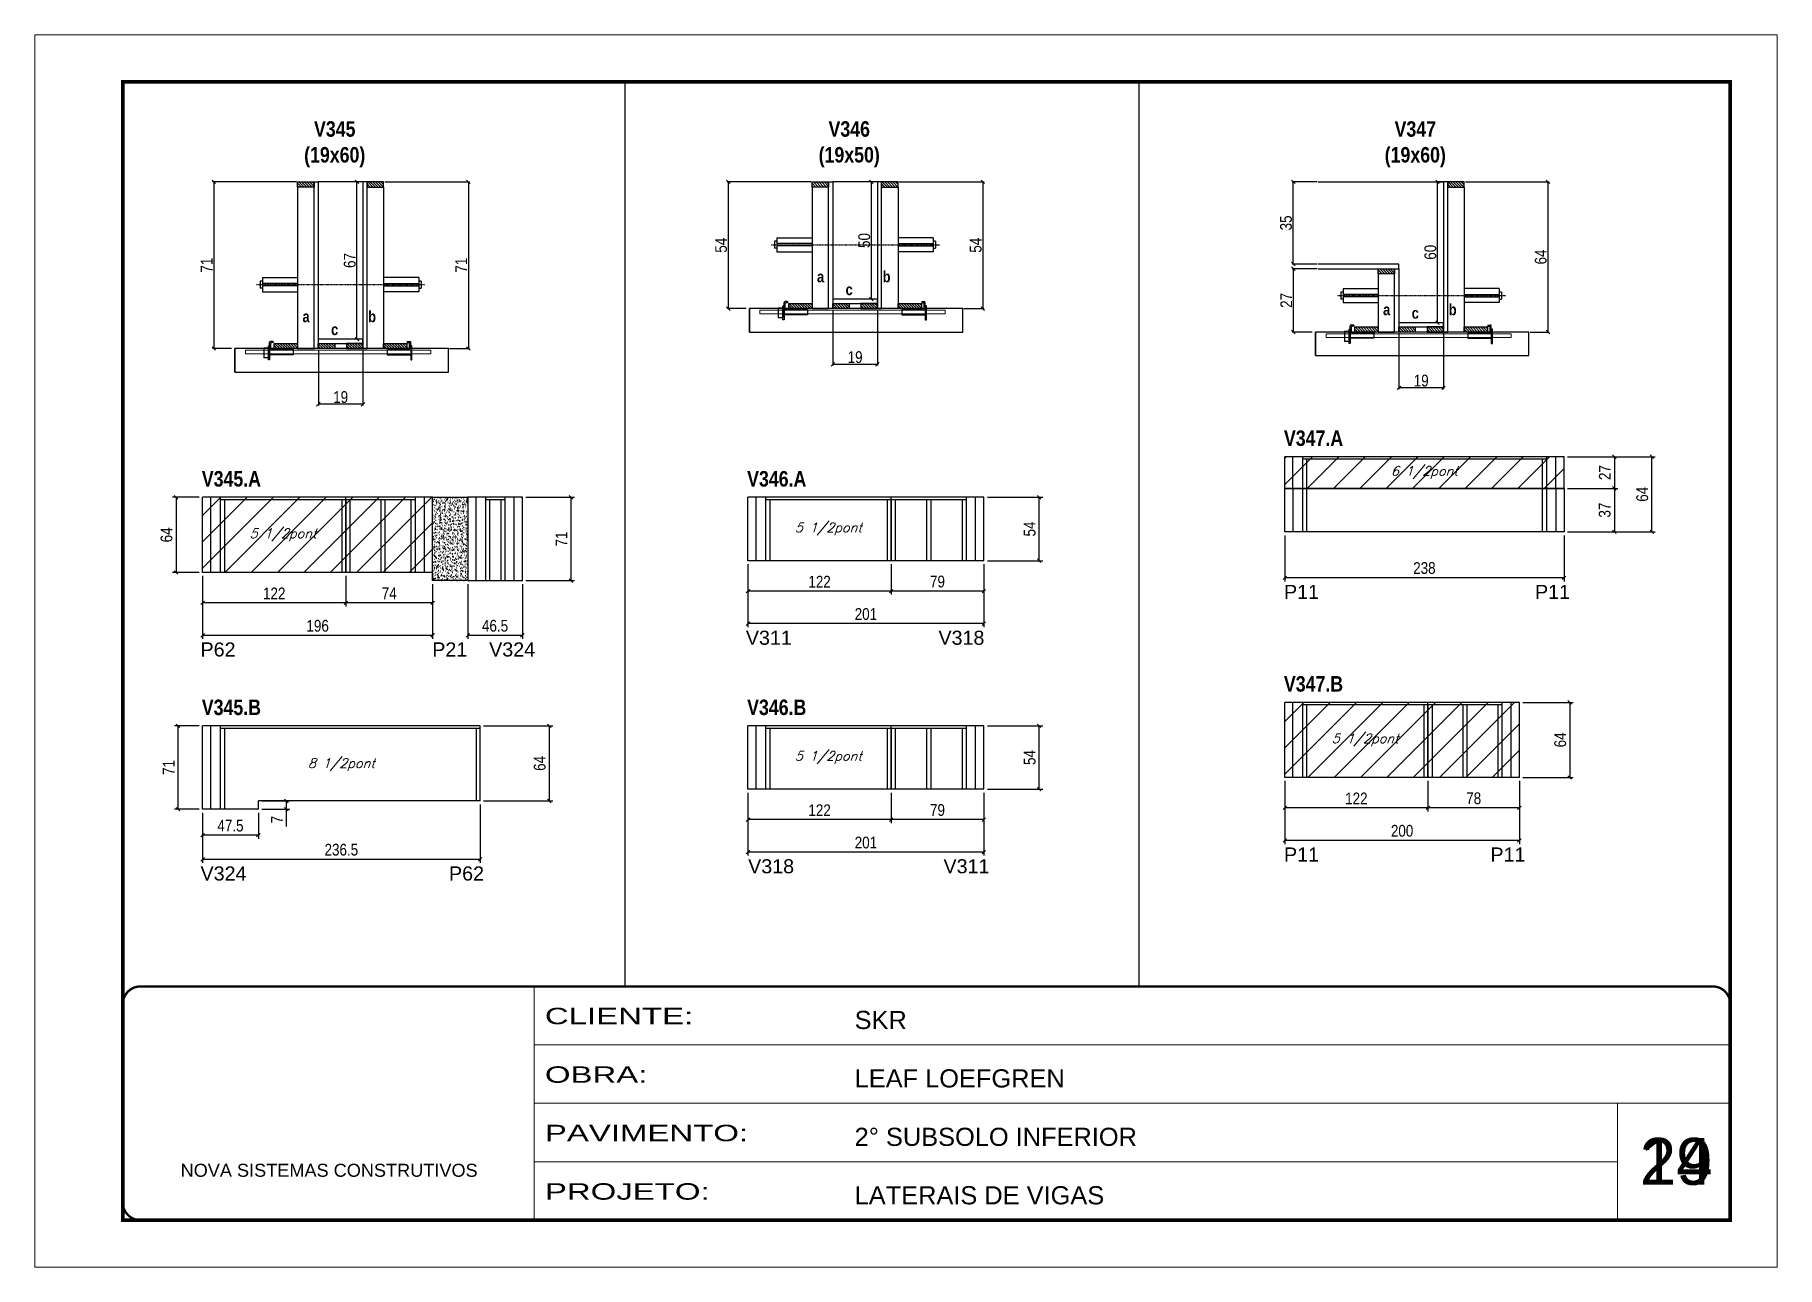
# Model space of a CAD drawing. Extents: x 3309 to 9590, y -2522 to 15424.
# Drawn here: x 6493 to 7978, y 8964 to 10014 of the extents above; entities that cross this region are included whole.
import ezdxf

# ---------------------------------------------------------------- set-up
doc = ezdxf.new("R2010")
doc.units = 0
for name, pattern in [('CONTINUO', [0]), ('DASHED', [0.75, 0.5, -0.25]), ('HIDDEN', [0.375, 0.25, -0.125])]:
    doc.linetypes.add(name, pattern=pattern)
for name, color, linetype in [('5', 5, 'Continuous'), ('barrote', 251, 'Continuous'), ('COTA', 241, 'Continuous'), ('detalhes', 4, 'Continuous'), ('NOMENCLATURA', 7, 'Continuous'), ('Painéis', 200, 'Continuous'), ('presilha', 1, 'Continuous'), ('SARR_2.2x10', 60, 'Continuous'), ('SARR_2.2x7', 40, 'Continuous'), ('SARR_3.5x7', 81, 'Continuous'), ('TENSOR', 3, 'Continuous'), ('texto', 7, 'Continuous')]:
    doc.layers.add(name, color=color, linetype=linetype)
for name, color, linetype, lineweight in [('CARIMBO', 255, 'Continuous', 9), ('CONCRETO', 251, 'Continuous', 25), ('Folhas', 255, 'Continuous', 9), ('Hachura', 251, 'Continuous', 9), ('SARRAFO DE PRESSAO', 251, 'DASHED', 9), ('SCO-___-LAJ', 2, 'Continuous', 0)]:
    doc.layers.add(name, color=color, linetype=linetype, lineweight=lineweight)
doc.styles.add('ARIAL', font='arial.ttf')
doc.styles.add('COTA TECNICA', font='techl___.ttf', dxfattribs={"height": 10})
doc.styles.add('COTA TECNICA 2X', font='techl___.ttf', dxfattribs={"height": 10})
doc.styles.add('Romans', font='romans.shx')
doc.styles.get("Standard").update_dxf_attribs({"font": 'arial.ttf'})
doc.styles.add('TECNICA', font='techb___.ttf', dxfattribs={"height": 10})
doc.styles.add('Tecnologia', font='')
doc.styles.get('Tecnologia').set_extended_font_data('Forgotten Futurist')
doc.dimstyles.new('PAINEL', dxfattribs={"dimtxt": 10, "dimasz": 3, "dimexe": 3, "dimexo": 3, "dimgap": 3, "dimtad": 1, "dimdec": 1, "dimzin": 12, "dimdsep": 46, "dimtxsty": 'COTA TECNICA', "dimblk1": 'OBLIQUE', "dimblk2": 'OBLIQUE', "dimsah": 1, "dimcen": 0.9, "dimclrd": 4, "dimclre": 4, "dimclrt": 240, "dimadec": 1, "dimazin": 3, "dimtfac": 1, "dimtdec": 1, "dimtmove": 0, "dimatfit": 3, "dimfxl": 1, "dimtolj": 1, "dimtzin": 12, "dimarcsym": 0})
doc.dimstyles.new('SECAO', dxfattribs={"dimscale": 0.333333, "dimtxt": 5, "dimasz": 9, "dimexe": 3, "dimexo": 3, "dimgap": 3, "dimtad": 1, "dimdec": 1, "dimlfac": 0.5, "dimzin": 12, "dimdsep": 46, "dimtxsty": 'COTA TECNICA 2X', "dimblk1": 'OBLIQUE', "dimblk2": 'OBLIQUE', "dimsah": 1, "dimcen": 0.9, "dimclrd": 4, "dimclre": 4, "dimclrt": 240, "dimadec": 1, "dimazin": 3, "dimtfac": 1, "dimtdec": 1, "dimtmove": 0, "dimatfit": 3, "dimfxl": 1, "dimtolj": 1, "dimtzin": 12, "dimarcsym": 0})
pattern_1 = [(135, (39969.996, -113765.8887), (-1.122532015, -1.122532015), [])]
pattern_2 = [(135, (40408.5199, -113731.8887), (-1.122532015, -1.122532015), [])]
pattern_3 = [(135, (40890.9911, -113751.8887), (-1.122532015, -1.122532015), [])]

msp = doc.modelspace()

# ---------------------------------------------------------------- texts
at = {"layer": '5', "linetype": 'Continuous'}
for s, rotation, p in [('P11', 0.00004, (7557.58, 9532.91)), ('P11', 0.00004, (7771.51, 9532.91)), ('V311', 0.00004, (7098.89, 9493.86)), ('V318', 0.00004, (7263.05, 9493.86)), ('P62', 0.00004, (6634.1, 9483.86)), ('P21', 0.00004, (6831.58, 9483.86)), ('V324', 0.00004, (6880.1, 9483.86)), ('V318', 359.99996, (7100.83, 9299.16)), ('V311', 359.99996, (7267.33, 9299.16)), ('P11', 0.00004, (7557.58, 9309.14)), ('P11', 0.00004, (7733.51, 9309.14)), ('V324', 0.00004, (6634.1, 9292.99)), ('P62', 0.00004, (6845.87, 9292.99))]:
    msp.add_text(s, height=12, rotation=rotation, dxfattribs=at).set_placement(p)
at = {"layer": 'CARIMBO', "style": 'ARIAL'}
for s in ['24', '19']:
    msp.add_text(s, height=40, dxfattribs=at).set_placement((7860.73, 9033.7))
at = {"layer": 'detalhes', "style": 'TECNICA'}
for s, p in [('a', (7159.51, 9802.72)), ('b', (7215.48, 9802.71)), ('c', (7183.87, 9791.75)), ('a', (6720.98, 9768.72)), ('b', (6776.96, 9768.71)), ('a', (7641.98, 9774.67)), ('c', (7666.35, 9771.75)), ('b', (7697.95, 9774.66)), ('c', (6745.35, 9757.75))]:
    msp.add_text(s, height=9.6, dxfattribs=at).set_placement(p)
at = {"layer": 'NOMENCLATURA', "style": 'TECNICA'}
for s, p in [('V347.A', (7557.49, 9663.32)), ('V345.A', (6635.18, 9628.69)), ('V346.A', (7099.97, 9628.69)), ('V347.B', (7557.49, 9453.96)), ('V345.B', (6635.18, 9433.98)), ('V346.B', (7099.97, 9433.98))]:
    msp.add_text(s, height=13.2, dxfattribs=at).set_placement(p)
at = {"layer": 'NOMENCLATURA', "char_height": 13.2, "attachment_point": 2, "style": 'TECNICA'}
for s, insert in [('V345\\P(19x60)', (6748.46, 9939.98)), ('V346\\P(19x50)', (7186.98, 9939.98)), ('V347\\P(19x60)', (7669.45, 9939.98))]:
    msp.add_mtext_dynamic_manual_height_columns(s, width=300.2766, gutter_width=1, heights=[0], dxfattribs=dict(at, insert=insert))
at = {"layer": 'texto', "color": 2, "char_height": 8, "attachment_point": 5, "style": 'Romans'}
for s, insert in [('{\\Q19;\\C256;6 1/2pont}', (7677.21, 9640.64)), ('{\\Q19;\\C256;5 1/2pont}', (6704.4, 9587.5)), ('{\\Q19;\\C256;5 1/2pont}', (7169.19, 9592.5)), ('{\\Q19;\\C256;5 1/2pont}', (7626.71, 9412.77)), ('{\\Q19;\\C256;5 1/2pont}', (7169.19, 9397.79)), ('{\\Q19;\\C256;8 1/2pont}', (6754.15, 9391.69))]:
    msp.add_mtext(s, dxfattribs=dict(at, insert=insert))

# ---------------------------------------------------------------- blocks, each defined once
blk = doc.blocks.new('9999999999')
at = {"color": 30, "linetype": 'CONTINUO'}
for p, q in [((98564.6, 34230.2), (98564.6, 34429.4)), ((98564.6, 34379.6), (99584, 34379.6)), ((98564.6, 34329.8), (99488, 34329.8)), ((99584, 34329.8), (99488, 34329.8)), ((99488, 34329.8), (99488, 34230.2)), ((98564.6, 34280), (99488, 34280))]:
    blk.add_line(p, q, dxfattribs=at)
at = {"color": 30, "linetype": 'CONTINUO', "const_width": 2}
blk.add_lwpolyline([(99584, 34230.2), (99584, 34414.4, 0.414214), (99569, 34429.4), (98229, 34429.4, 0.414214), (98214, 34414.4), (98214, 34245.2, 0.414214), (98229, 34230.2), (99584, 34230.2)], format="xyb", dxfattribs=at)
at = {"layer": 'Folhas'}
blk.add_lwpolyline([(98139, 34190.2), (99624, 34190.2), (99624, 35240.2), (98139, 35240.2)], close=True, dxfattribs=at)
at = {"layer": 'Folhas', "color": 30, "const_width": 3}
blk.add_lwpolyline([(98214, 34230.2), (99584, 34230.2), (99584, 35200.2), (98214, 35200.2)], close=True, dxfattribs=at)
at = {"color": 7, "linetype": 'Continuous', "ltscale": 5, "style": 'ARIAL'}
for s, height, p in [('SKR', 15.48, (98837.7, 34393.1)), ('LEAF LOEFGREN', 15.483, (98837.7, 34343.3)), ('2° SUBSOLO INFERIOR', 15.483, (98837.7, 34293.5)), ('NOVA SISTEMAS CONSTRUTIVOS', 11.059, (98263.2, 34267.2)), ('LATERAIS DE VIGAS', 15.483, (98837.7, 34243.7))]:
    blk.add_text(s, height=height, dxfattribs=at).set_placement(p)
at = {"layer": 'Folhas', "color": 7, "style": 'Tecnologia', "width": 1.5}
for s, p in [('CLIENTE:', (98573.7, 34397.2)), ('OBRA:', (98573.7, 34347.3)), ('PAVIMENTO:', (98573.7, 34297.5)), ('PROJETO:', (98573.7, 34247.7))]:
    blk.add_text(s, height=14, dxfattribs=at).set_placement(p)
blk = doc.blocks.new('_Oblique')
at = {"color": 0, "linetype": 'ByBlock', "lineweight": -2}
blk.add_line((-0.5, -0.5), (0.5, 0.5), dxfattribs=at)
blk = doc.blocks.new('*D1562')
at = {"layer": 'COTA', "color": 4, "linetype": 'ByBlock', "lineweight": -2, "transparency": 16777216}
for p, q in [((6757.9, 9552.5), (6757.9, 9526.6)), ((6831.9, 9545.5), (6831.9, 9526.6)), ((6831.9, 9529.6), (6757.9, 9529.6))]:
    blk.add_line(p, q, dxfattribs=at)
at = {"layer": 'Defpoints', "color": 0, "linetype": 'ByBlock', "transparency": 16777216}
for p in [(6757.9, 9555.5), (6831.9, 9548.5), (6757.9, 9529.6)]:
    blk.add_point(p, dxfattribs=at)
at = {"layer": 'COTA', "color": 4, "linetype": 'ByBlock', "lineweight": -2, "transparency": 16777216, "xscale": 3, "yscale": 3, "zscale": 3, "rotation": 180}
blk.add_blockref('_Oblique', (6757.9, 9529.6), dxfattribs=at)
at = {"layer": 'COTA', "color": 4, "linetype": 'ByBlock', "lineweight": -2, "transparency": 16777216, "xscale": 3, "yscale": 3, "zscale": 3}
blk.add_blockref('_Oblique', (6831.9, 9529.6), dxfattribs=at)
at = {"layer": 'COTA', "color": 240, "linetype": 'ByBlock', "transparency": 16777216, "insert": (6794.9, 9537.7), "char_height": 10, "attachment_point": 5, "style": 'COTA TECNICA'}
blk.add_mtext('\\A1;74', dxfattribs=at)
blk = doc.blocks.new('*D1563')
at = {"layer": 'COTA', "color": 4, "linetype": 'ByBlock', "lineweight": -2, "transparency": 16777216}
for p, q in [((6635.9, 9552.5), (6635.9, 9526.6)), ((6757.9, 9552.5), (6757.9, 9526.6)), ((6757.9, 9529.6), (6635.9, 9529.6))]:
    blk.add_line(p, q, dxfattribs=at)
at = {"layer": 'Defpoints', "color": 0, "linetype": 'ByBlock', "transparency": 16777216}
for p in [(6635.9, 9555.5), (6757.9, 9555.5), (6635.9, 9529.6)]:
    blk.add_point(p, dxfattribs=at)
at = {"layer": 'COTA', "color": 4, "linetype": 'ByBlock', "lineweight": -2, "transparency": 16777216, "xscale": 3, "yscale": 3, "zscale": 3, "rotation": 180}
blk.add_blockref('_Oblique', (6635.9, 9529.6), dxfattribs=at)
at = {"layer": 'COTA', "color": 4, "linetype": 'ByBlock', "lineweight": -2, "transparency": 16777216, "xscale": 3, "yscale": 3, "zscale": 3}
blk.add_blockref('_Oblique', (6757.9, 9529.6), dxfattribs=at)
at = {"layer": 'COTA', "color": 240, "linetype": 'ByBlock', "transparency": 16777216, "insert": (6696.9, 9537.6), "char_height": 10, "attachment_point": 5, "style": 'COTA TECNICA'}
blk.add_mtext('\\A1;122', dxfattribs=at)
blk = doc.blocks.new('*D1564')
at = {"layer": 'COTA', "color": 4, "linetype": 'ByBlock', "lineweight": -2, "transparency": 16777216}
for p, q in [((6635.9, 9552.5), (6635.9, 9498.9)), ((6831.9, 9545.5), (6831.9, 9498.9)), ((6831.9, 9501.9), (6635.9, 9501.9))]:
    blk.add_line(p, q, dxfattribs=at)
at = {"layer": 'Defpoints', "color": 0, "linetype": 'ByBlock', "transparency": 16777216}
for p in [(6635.9, 9555.5), (6831.9, 9548.5), (6635.9, 9501.9)]:
    blk.add_point(p, dxfattribs=at)
at = {"layer": 'COTA', "color": 4, "linetype": 'ByBlock', "lineweight": -2, "transparency": 16777216, "xscale": 3, "yscale": 3, "zscale": 3, "rotation": 180}
blk.add_blockref('_Oblique', (6635.9, 9501.9), dxfattribs=at)
at = {"layer": 'COTA', "color": 4, "linetype": 'ByBlock', "lineweight": -2, "transparency": 16777216, "xscale": 3, "yscale": 3, "zscale": 3}
blk.add_blockref('_Oblique', (6831.9, 9501.9), dxfattribs=at)
at = {"layer": 'COTA', "color": 240, "linetype": 'ByBlock', "transparency": 16777216, "insert": (6733.9, 9510), "char_height": 10, "attachment_point": 5, "style": 'COTA TECNICA'}
blk.add_mtext('\\A1;196', dxfattribs=at)
blk = doc.blocks.new('*D1565')
at = {"layer": 'COTA', "color": 4, "lineweight": -2, "transparency": 16777216}
for p, q in [((6861.9, 9545.5), (6861.9, 9498.9)), ((6908.4, 9545.5), (6908.4, 9498.9)), ((6908.4, 9501.9), (6861.9, 9501.9))]:
    blk.add_line(p, q, dxfattribs=at)
at = {"layer": 'Defpoints', "color": 0, "transparency": 16777216}
for p in [(6861.9, 9548.5), (6908.4, 9548.5), (6861.9, 9501.9)]:
    blk.add_point(p, dxfattribs=at)
at = {"layer": 'COTA', "color": 4, "lineweight": -2, "transparency": 16777216, "xscale": 3, "yscale": 3, "zscale": 3, "rotation": 180}
blk.add_blockref('_Oblique', (6861.9, 9501.9), dxfattribs=at)
at = {"layer": 'COTA', "color": 4, "lineweight": -2, "transparency": 16777216, "xscale": 3, "yscale": 3, "zscale": 3}
blk.add_blockref('_Oblique', (6908.4, 9501.9), dxfattribs=at)
at = {"layer": 'COTA', "color": 240, "transparency": 16777216, "insert": (6885.1, 9510), "char_height": 10, "attachment_point": 5, "style": 'COTA TECNICA'}
blk.add_mtext('\\A1;46.5', dxfattribs=at)
blk = doc.blocks.new('*D1566')
at = {"layer": 'COTA', "color": 4, "lineweight": -2, "transparency": 16777216}
for p, q in [((6911.4, 9619.5), (6952.8, 9619.5)), ((6949.8, 9619.5), (6949.8, 9548.5)), ((6911.4, 9548.5), (6952.8, 9548.5))]:
    blk.add_line(p, q, dxfattribs=at)
at = {"layer": 'Defpoints', "color": 0, "transparency": 16777216}
for p in [(6908.4, 9619.5), (6908.4, 9548.5), (6949.8, 9548.5)]:
    blk.add_point(p, dxfattribs=at)
at = {"layer": 'COTA', "color": 4, "lineweight": -2, "transparency": 16777216, "xscale": 3, "yscale": 3, "zscale": 3}
for p, rotation in [((6949.8, 9619.5), 90), ((6949.8, 9548.5), 270)]:
    blk.add_blockref('_Oblique', p, dxfattribs=dict(at, rotation=rotation))
at = {"layer": 'COTA', "color": 240, "transparency": 16777216, "insert": (6941.7, 9584), "char_height": 10, "attachment_point": 5, "rotation": 90, "style": 'COTA TECNICA'}
blk.add_mtext('\\A1;71', dxfattribs=at)
blk = doc.blocks.new('*D1567')
at = {"layer": 'COTA', "color": 4, "linetype": 'ByBlock', "lineweight": -2, "transparency": 16777216}
for p, q in [((6872.4, 9357.8), (6872.4, 9308)), ((6635.9, 9350.8), (6635.9, 9308)), ((6872.4, 9311), (6635.9, 9311))]:
    blk.add_line(p, q, dxfattribs=at)
at = {"layer": 'Defpoints', "color": 0, "linetype": 'ByBlock', "transparency": 16777216}
for p in [(6872.4, 9360.8), (6635.9, 9353.8), (6635.9, 9311)]:
    blk.add_point(p, dxfattribs=at)
at = {"layer": 'COTA', "color": 4, "linetype": 'ByBlock', "lineweight": -2, "transparency": 16777216, "xscale": 3, "yscale": 3, "zscale": 3, "rotation": 180}
blk.add_blockref('_Oblique', (6635.9, 9311), dxfattribs=at)
at = {"layer": 'COTA', "color": 4, "linetype": 'ByBlock', "lineweight": -2, "transparency": 16777216, "xscale": 3, "yscale": 3, "zscale": 3}
blk.add_blockref('_Oblique', (6872.4, 9311), dxfattribs=at)
at = {"layer": 'COTA', "color": 240, "linetype": 'ByBlock', "transparency": 16777216, "insert": (6754.1, 9319.2), "char_height": 10, "attachment_point": 5, "style": 'COTA TECNICA'}
blk.add_mtext('\\A1;236.5', dxfattribs=at)
blk = doc.blocks.new('*D1568')
at = {"layer": 'COTA', "color": 4, "lineweight": -2, "transparency": 16777216}
for p, q in [((6875.4, 9424.8), (6934.3, 9424.8)), ((6931.3, 9424.8), (6931.3, 9360.8)), ((6875.4, 9360.8), (6934.3, 9360.8))]:
    blk.add_line(p, q, dxfattribs=at)
at = {"layer": 'Defpoints', "color": 0, "transparency": 16777216}
for p in [(6872.4, 9424.8), (6872.4, 9360.8), (6931.3, 9360.8)]:
    blk.add_point(p, dxfattribs=at)
at = {"layer": 'COTA', "color": 4, "lineweight": -2, "transparency": 16777216, "xscale": 3, "yscale": 3, "zscale": 3}
for p, rotation in [((6931.3, 9424.8), 90), ((6931.3, 9360.8), 270)]:
    blk.add_blockref('_Oblique', p, dxfattribs=dict(at, rotation=rotation))
at = {"layer": 'COTA', "color": 240, "transparency": 16777216, "insert": (6923.2, 9392.8), "char_height": 10, "attachment_point": 5, "rotation": 90, "style": 'COTA TECNICA'}
blk.add_mtext('\\A1;64', dxfattribs=at)
blk = doc.blocks.new('*D1569')
at = {"layer": 'COTA', "color": 4, "lineweight": -2, "transparency": 16777216}
for p, q in [((6734.5, 9745.3), (6734.5, 9697.8)), ((6772.5, 9745.3), (6772.5, 9697.8)), ((6772.5, 9698.8), (6734.5, 9698.8))]:
    blk.add_line(p, q, dxfattribs=at)
at = {"layer": 'Defpoints', "color": 0, "transparency": 16777216}
for p in [(6734.5, 9746.3), (6772.5, 9746.3), (6734.5, 9698.8)]:
    blk.add_point(p, dxfattribs=at)
at = {"layer": 'COTA', "color": 4, "lineweight": -2, "transparency": 16777216, "xscale": 3, "yscale": 3, "zscale": 3, "rotation": 180}
blk.add_blockref('_Oblique', (6734.5, 9698.8), dxfattribs=at)
at = {"layer": 'COTA', "color": 4, "lineweight": -2, "transparency": 16777216, "xscale": 3, "yscale": 3, "zscale": 3}
blk.add_blockref('_Oblique', (6772.5, 9698.8), dxfattribs=at)
at = {"layer": 'COTA', "color": 240, "transparency": 16777216, "insert": (6753.5, 9704.9), "char_height": 10, "attachment_point": 5, "style": 'COTA TECNICA 2X'}
blk.add_mtext('\\A1;19', dxfattribs=at)
blk = doc.blocks.new('PRESILHA METÁLICA 1')
at = {"layer": 'presilha'}
for p, q in [((0, 13), (6, 13)), ((0, 13), (0, 0)), ((6, 0), (0, 0)), ((6, 15.5), (7.5, 15.5)), ((6, -2.5), (6, 15.5)), ((6, 13), (6, 0)), ((7.5, 10.6), (7.5, 19.9)), ((7.5, 15.5), (7.5, -2.5)), ((37.5, 4.1), (7.5, 4.1)), ((12, 21), (8.6, 21)), ((9, 11.6), (9, 18.9)), ((12, 19.5), (9.6, 19.5)), ((37.5, 11), (9.6, 11)), ((12, 21), (12, 19.5)), ((37.5, 11), (37.5, 4.1)), ((7.5, -2.5), (6, -2.5))]:
    blk.add_line(p, q, dxfattribs=at)
for centre, radius, start, end in [((8.6, 19.9), 1.14, 90, 180), ((9.6, 18.9), 0.57, 90, 180), ((9.6, 11.6), 0.57, 180, 270)]:
    blk.add_arc(centre, radius, start, end, dxfattribs=at)
blk = doc.blocks.new('PRESILHA METÁLICA 2')
at = {"layer": 'presilha'}
for p, q in [((-5.2, 23.5), (-5.2, 22)), ((-5.2, 23.5), (-1.9, 23.5)), ((-0.8, 14.6), (-0.8, 22.4)), ((-30.8, 13.5), (-30.8, 6.6)), ((-30.8, 13.5), (-2.8, 13.5)), ((-30.8, 6.6), (-0.8, 6.6)), ((-5.2, 22), (-2.8, 22)), ((-2.2, 14.1), (-2.2, 21.4)), ((0.8, 18), (-0.8, 18)), ((-0.8, 18), (-0.8, 0)), ((-0.8, 0), (0.8, 0)), ((0.8, 0), (0.8, 18))]:
    blk.add_line(p, q, dxfattribs=at)
for centre, radius, start, end in [((-1.9, 22.4), 1.14, 0, 90), ((-2.8, 21.4), 0.57, 0, 90), ((-2.8, 14.1), 0.57, 270, 0)]:
    blk.add_arc(centre, radius, start, end, dxfattribs=at)
blk = doc.blocks.new('*D1570')
at = {"layer": 'COTA', "color": 4, "lineweight": -2, "transparency": 16777216}
for p, q in [((6715.9, 9888.3), (6644.4, 9888.3)), ((6645.4, 9888.3), (6645.4, 9746.3)), ((6660.6, 9746.3), (6644.4, 9746.3))]:
    blk.add_line(p, q, dxfattribs=at)
at = {"layer": 'Defpoints', "color": 0, "transparency": 16777216}
for p in [(6716.9, 9888.3), (6645.4, 9746.3), (6661.6, 9746.3)]:
    blk.add_point(p, dxfattribs=at)
at = {"layer": 'COTA', "color": 4, "lineweight": -2, "transparency": 16777216, "xscale": 3, "yscale": 3, "zscale": 3}
for p, rotation in [((6645.4, 9888.3), 90), ((6645.4, 9746.3), 270)]:
    blk.add_blockref('_Oblique', p, dxfattribs=dict(at, rotation=rotation))
at = {"layer": 'COTA', "color": 240, "transparency": 16777216, "insert": (6639.3, 9817.3), "char_height": 10, "attachment_point": 5, "rotation": 90, "style": 'COTA TECNICA 2X'}
blk.add_mtext('\\A1;71', dxfattribs=at)
blk = doc.blocks.new('*D1571')
at = {"layer": 'COTA', "color": 4, "lineweight": -2, "transparency": 16777216}
for p, q in [((6791.1, 9888.3), (6863.4, 9888.3)), ((6862.4, 9888.3), (6862.4, 9746.3)), ((6846.3, 9746.3), (6863.4, 9746.3))]:
    blk.add_line(p, q, dxfattribs=at)
at = {"layer": 'Defpoints', "color": 0, "transparency": 16777216}
for p in [(6790.1, 9888.3), (6845.3, 9746.3), (6862.4, 9746.3)]:
    blk.add_point(p, dxfattribs=at)
at = {"layer": 'COTA', "color": 4, "lineweight": -2, "transparency": 16777216, "xscale": 3, "yscale": 3, "zscale": 3}
for p, rotation in [((6862.4, 9888.3), 90), ((6862.4, 9746.3), 270)]:
    blk.add_blockref('_Oblique', p, dxfattribs=dict(at, rotation=rotation))
at = {"layer": 'COTA', "color": 240, "transparency": 16777216, "insert": (6856.3, 9817.3), "char_height": 10, "attachment_point": 5, "rotation": 90, "style": 'COTA TECNICA 2X'}
blk.add_mtext('\\A1;71', dxfattribs=at)
blk = doc.blocks.new('*D1572')
at = {"layer": 'COTA', "color": 4, "lineweight": -2, "transparency": 16777216}
for p, q in [((6771.5, 9888.3), (6766.4, 9888.3)), ((6767.4, 9754.3), (6767.4, 9888.3)), ((6771.5, 9754.3), (6766.4, 9754.3))]:
    blk.add_line(p, q, dxfattribs=at)
at = {"layer": 'Defpoints', "color": 0, "transparency": 16777216}
for p in [(6767.4, 9888.3), (6772.5, 9888.3), (6772.5, 9754.3)]:
    blk.add_point(p, dxfattribs=at)
at = {"layer": 'COTA', "color": 4, "lineweight": -2, "transparency": 16777216, "xscale": 3, "yscale": 3, "zscale": 3}
for p, rotation in [((6767.4, 9888.3), 90), ((6767.4, 9754.3), 270)]:
    blk.add_blockref('_Oblique', p, dxfattribs=dict(at, rotation=rotation))
at = {"layer": 'COTA', "color": 240, "transparency": 16777216, "insert": (6761.3, 9821.3), "char_height": 10, "attachment_point": 5, "rotation": 90, "style": 'COTA TECNICA 2X'}
blk.add_mtext('\\A1;67', dxfattribs=at)
blk = doc.blocks.new('*D1573')
at = {"layer": 'COTA', "color": 4, "lineweight": -2, "transparency": 16777216}
for p, q in [((6632.9, 9619.5), (6610.2, 9619.5)), ((6613.2, 9619.5), (6613.2, 9555.5)), ((6632.9, 9555.5), (6610.2, 9555.5))]:
    blk.add_line(p, q, dxfattribs=at)
at = {"layer": 'Defpoints', "color": 0, "transparency": 16777216}
for p in [(6635.9, 9619.5), (6613.2, 9555.5), (6635.9, 9555.5)]:
    blk.add_point(p, dxfattribs=at)
at = {"layer": 'COTA', "color": 4, "lineweight": -2, "transparency": 16777216, "xscale": 3, "yscale": 3, "zscale": 3}
for p, rotation in [((6613.2, 9619.5), 90), ((6613.2, 9555.5), 270)]:
    blk.add_blockref('_Oblique', p, dxfattribs=dict(at, rotation=rotation))
at = {"layer": 'COTA', "color": 240, "transparency": 16777216, "insert": (6605.1, 9587.5), "char_height": 10, "attachment_point": 5, "rotation": 90, "style": 'COTA TECNICA'}
blk.add_mtext('\\A1;64', dxfattribs=at)
blk = doc.blocks.new('*D1574')
at = {"layer": 'COTA', "color": 4, "lineweight": -2, "transparency": 16777216}
for p, q in [((6632.9, 9424.8), (6611.9, 9424.8)), ((6614.9, 9353.8), (6614.9, 9424.8)), ((6632.9, 9353.8), (6611.9, 9353.8))]:
    blk.add_line(p, q, dxfattribs=at)
at = {"layer": 'Defpoints', "color": 0, "transparency": 16777216}
for p in [(6614.9, 9424.8), (6635.9, 9424.8), (6635.9, 9353.8)]:
    blk.add_point(p, dxfattribs=at)
at = {"layer": 'COTA', "color": 4, "lineweight": -2, "transparency": 16777216, "xscale": 3, "yscale": 3, "zscale": 3}
for p, rotation in [((6614.9, 9424.8), 90), ((6614.9, 9353.8), 270)]:
    blk.add_blockref('_Oblique', p, dxfattribs=dict(at, rotation=rotation))
at = {"layer": 'COTA', "color": 240, "transparency": 16777216, "insert": (6606.9, 9389.3), "char_height": 10, "attachment_point": 5, "rotation": 90, "style": 'COTA TECNICA'}
blk.add_mtext('\\A1;71', dxfattribs=at)
blk = doc.blocks.new('*D1575')
at = {"layer": 'COTA', "color": 4, "lineweight": -2, "transparency": 16777216}
for p, q in [((6635.9, 9350.8), (6635.9, 9328.6)), ((6683.4, 9350.8), (6683.4, 9328.6)), ((6683.4, 9331.6), (6635.9, 9331.6))]:
    blk.add_line(p, q, dxfattribs=at)
at = {"layer": 'Defpoints', "color": 0, "transparency": 16777216}
for p in [(6635.9, 9353.8), (6683.4, 9353.8), (6635.9, 9331.6)]:
    blk.add_point(p, dxfattribs=at)
at = {"layer": 'COTA', "color": 4, "lineweight": -2, "transparency": 16777216, "xscale": 3, "yscale": 3, "zscale": 3, "rotation": 180}
blk.add_blockref('_Oblique', (6635.9, 9331.6), dxfattribs=at)
at = {"layer": 'COTA', "color": 4, "lineweight": -2, "transparency": 16777216, "xscale": 3, "yscale": 3, "zscale": 3}
blk.add_blockref('_Oblique', (6683.4, 9331.6), dxfattribs=at)
at = {"layer": 'COTA', "color": 240, "transparency": 16777216, "insert": (6659.6, 9339.7), "char_height": 10, "attachment_point": 5, "style": 'COTA TECNICA'}
blk.add_mtext('\\A1;47.5', dxfattribs=at)
blk = doc.blocks.new('*D1576')
at = {"layer": 'COTA', "color": 4, "lineweight": -2, "transparency": 16777216}
for p, q in [((6686.4, 9360.8), (6710.2, 9360.8)), ((6707.2, 9360.8), (6707.2, 9353.8)), ((6686.4, 9353.8), (6710.2, 9353.8)), ((6707.2, 9353.8), (6707.2, 9339.1))]:
    blk.add_line(p, q, dxfattribs=at)
at = {"layer": 'Defpoints', "color": 0, "transparency": 16777216}
for p in [(6683.4, 9360.8), (6683.4, 9353.8), (6707.2, 9353.8)]:
    blk.add_point(p, dxfattribs=at)
at = {"layer": 'COTA', "color": 4, "lineweight": -2, "transparency": 16777216, "xscale": 3, "yscale": 3, "zscale": 3}
for p, rotation in [((6707.2, 9360.8), 90), ((6707.2, 9353.8), 270)]:
    blk.add_blockref('_Oblique', p, dxfattribs=dict(at, rotation=rotation))
at = {"layer": 'COTA', "color": 240, "transparency": 16777216, "insert": (6699.2, 9344.9), "char_height": 10, "attachment_point": 5, "rotation": 90, "style": 'COTA TECNICA'}
blk.add_mtext('\\A1;7', dxfattribs=at)
blk = doc.blocks.new('*D1577')
at = {"layer": 'COTA', "color": 4, "lineweight": -2, "transparency": 16777216}
for p, q in [((7173, 9779.3), (7173, 9731.8)), ((7211, 9779.3), (7211, 9731.8)), ((7211, 9732.8), (7173, 9732.8))]:
    blk.add_line(p, q, dxfattribs=at)
at = {"layer": 'Defpoints', "color": 0, "transparency": 16777216}
for p in [(7173, 9780.3), (7211, 9780.3), (7173, 9732.8)]:
    blk.add_point(p, dxfattribs=at)
at = {"layer": 'COTA', "color": 4, "lineweight": -2, "transparency": 16777216, "xscale": 3, "yscale": 3, "zscale": 3, "rotation": 180}
blk.add_blockref('_Oblique', (7173, 9732.8), dxfattribs=at)
at = {"layer": 'COTA', "color": 4, "lineweight": -2, "transparency": 16777216, "xscale": 3, "yscale": 3, "zscale": 3}
blk.add_blockref('_Oblique', (7211, 9732.8), dxfattribs=at)
at = {"layer": 'COTA', "color": 240, "transparency": 16777216, "insert": (7192, 9738.9), "char_height": 10, "attachment_point": 5, "style": 'COTA TECNICA 2X'}
blk.add_mtext('\\A1;19', dxfattribs=at)
blk = doc.blocks.new('*D1578')
at = {"layer": 'COTA', "color": 4, "lineweight": -2, "transparency": 16777216}
for p, q in [((7154.4, 9888.3), (7082.9, 9888.3)), ((7083.9, 9888.3), (7083.9, 9780.3)), ((7099.2, 9780.3), (7082.9, 9780.3))]:
    blk.add_line(p, q, dxfattribs=at)
at = {"layer": 'Defpoints', "color": 0, "transparency": 16777216}
for p in [(7155.4, 9888.3), (7083.9, 9780.3), (7100.2, 9780.3)]:
    blk.add_point(p, dxfattribs=at)
at = {"layer": 'COTA', "color": 4, "lineweight": -2, "transparency": 16777216, "xscale": 3, "yscale": 3, "zscale": 3}
for p, rotation in [((7083.9, 9888.3), 90), ((7083.9, 9780.3), 270)]:
    blk.add_blockref('_Oblique', p, dxfattribs=dict(at, rotation=rotation))
at = {"layer": 'COTA', "color": 240, "transparency": 16777216, "insert": (7077.8, 9834.3), "char_height": 10, "attachment_point": 5, "rotation": 90, "style": 'COTA TECNICA 2X'}
blk.add_mtext('\\A1;54', dxfattribs=at)
blk = doc.blocks.new('*D1579')
at = {"layer": 'COTA', "color": 4, "lineweight": -2, "transparency": 16777216}
for p, q in [((7229.6, 9888.3), (7301.9, 9888.3)), ((7300.9, 9888.3), (7300.9, 9780.3)), ((7284.8, 9780.3), (7301.9, 9780.3))]:
    blk.add_line(p, q, dxfattribs=at)
at = {"layer": 'Defpoints', "color": 0, "transparency": 16777216}
for p in [(7228.6, 9888.3), (7283.8, 9780.3), (7300.9, 9780.3)]:
    blk.add_point(p, dxfattribs=at)
at = {"layer": 'COTA', "color": 4, "lineweight": -2, "transparency": 16777216, "xscale": 3, "yscale": 3, "zscale": 3}
for p, rotation in [((7300.9, 9888.3), 90), ((7300.9, 9780.3), 270)]:
    blk.add_blockref('_Oblique', p, dxfattribs=dict(at, rotation=rotation))
at = {"layer": 'COTA', "color": 240, "transparency": 16777216, "insert": (7294.8, 9834.3), "char_height": 10, "attachment_point": 5, "rotation": 90, "style": 'COTA TECNICA 2X'}
blk.add_mtext('\\A1;54', dxfattribs=at)
blk = doc.blocks.new('*D1580')
at = {"layer": 'COTA', "color": 4, "lineweight": -2, "transparency": 16777216}
for p, q in [((7210, 9888.3), (7204.9, 9888.3)), ((7205.9, 9788.3), (7205.9, 9888.3)), ((7210, 9788.3), (7204.9, 9788.3))]:
    blk.add_line(p, q, dxfattribs=at)
at = {"layer": 'Defpoints', "color": 0, "transparency": 16777216}
for p in [(7205.9, 9888.3), (7211, 9888.3), (7211, 9788.3)]:
    blk.add_point(p, dxfattribs=at)
at = {"layer": 'COTA', "color": 4, "lineweight": -2, "transparency": 16777216, "xscale": 3, "yscale": 3, "zscale": 3}
for p, rotation in [((7205.9, 9888.3), 90), ((7205.9, 9788.3), 270)]:
    blk.add_blockref('_Oblique', p, dxfattribs=dict(at, rotation=rotation))
at = {"layer": 'COTA', "color": 240, "transparency": 16777216, "insert": (7199.8, 9838.3), "char_height": 10, "attachment_point": 5, "rotation": 90, "style": 'COTA TECNICA 2X'}
blk.add_mtext('\\A1;50', dxfattribs=at)
blk = doc.blocks.new('*D1581')
at = {"layer": 'COTA', "color": 4, "linetype": 'ByBlock', "lineweight": -2, "transparency": 16777216}
for p, q in [((7222.7, 9562.5), (7222.7, 9536.6)), ((7301.7, 9562.5), (7301.7, 9536.6)), ((7301.7, 9539.6), (7222.7, 9539.6))]:
    blk.add_line(p, q, dxfattribs=at)
at = {"layer": 'Defpoints', "color": 0, "linetype": 'ByBlock', "transparency": 16777216}
for p in [(7222.7, 9565.5), (7301.7, 9565.5), (7222.7, 9539.6)]:
    blk.add_point(p, dxfattribs=at)
at = {"layer": 'COTA', "color": 4, "linetype": 'ByBlock', "lineweight": -2, "transparency": 16777216, "xscale": 3, "yscale": 3, "zscale": 3, "rotation": 180}
blk.add_blockref('_Oblique', (7222.7, 9539.6), dxfattribs=at)
at = {"layer": 'COTA', "color": 4, "linetype": 'ByBlock', "lineweight": -2, "transparency": 16777216, "xscale": 3, "yscale": 3, "zscale": 3}
blk.add_blockref('_Oblique', (7301.7, 9539.6), dxfattribs=at)
at = {"layer": 'COTA', "color": 240, "linetype": 'ByBlock', "transparency": 16777216, "insert": (7262.2, 9547.7), "char_height": 10, "attachment_point": 5, "style": 'COTA TECNICA'}
blk.add_mtext('\\A1;79', dxfattribs=at)
blk = doc.blocks.new('*D1582')
at = {"layer": 'COTA', "color": 4, "linetype": 'ByBlock', "lineweight": -2, "transparency": 16777216}
for p, q in [((7100.7, 9562.5), (7100.7, 9536.6)), ((7222.7, 9562.5), (7222.7, 9536.6)), ((7222.7, 9539.6), (7100.7, 9539.6))]:
    blk.add_line(p, q, dxfattribs=at)
at = {"layer": 'Defpoints', "color": 0, "linetype": 'ByBlock', "transparency": 16777216}
for p in [(7100.7, 9565.5), (7222.7, 9565.5), (7100.7, 9539.6)]:
    blk.add_point(p, dxfattribs=at)
at = {"layer": 'COTA', "color": 4, "linetype": 'ByBlock', "lineweight": -2, "transparency": 16777216, "xscale": 3, "yscale": 3, "zscale": 3, "rotation": 180}
blk.add_blockref('_Oblique', (7100.7, 9539.6), dxfattribs=at)
at = {"layer": 'COTA', "color": 4, "linetype": 'ByBlock', "lineweight": -2, "transparency": 16777216, "xscale": 3, "yscale": 3, "zscale": 3}
blk.add_blockref('_Oblique', (7222.7, 9539.6), dxfattribs=at)
at = {"layer": 'COTA', "color": 240, "linetype": 'ByBlock', "transparency": 16777216, "insert": (7161.7, 9547.6), "char_height": 10, "attachment_point": 5, "style": 'COTA TECNICA'}
blk.add_mtext('\\A1;122', dxfattribs=at)
blk = doc.blocks.new('*D1583')
at = {"layer": 'COTA', "color": 4, "linetype": 'ByBlock', "lineweight": -2, "transparency": 16777216}
for p, q in [((7100.7, 9562.5), (7100.7, 9508.9)), ((7301.7, 9562.5), (7301.7, 9508.9)), ((7301.7, 9511.9), (7100.7, 9511.9))]:
    blk.add_line(p, q, dxfattribs=at)
at = {"layer": 'Defpoints', "color": 0, "linetype": 'ByBlock', "transparency": 16777216}
for p in [(7100.7, 9565.5), (7301.7, 9565.5), (7100.7, 9511.9)]:
    blk.add_point(p, dxfattribs=at)
at = {"layer": 'COTA', "color": 4, "linetype": 'ByBlock', "lineweight": -2, "transparency": 16777216, "xscale": 3, "yscale": 3, "zscale": 3, "rotation": 180}
blk.add_blockref('_Oblique', (7100.7, 9511.9), dxfattribs=at)
at = {"layer": 'COTA', "color": 4, "linetype": 'ByBlock', "lineweight": -2, "transparency": 16777216, "xscale": 3, "yscale": 3, "zscale": 3}
blk.add_blockref('_Oblique', (7301.7, 9511.9), dxfattribs=at)
at = {"layer": 'COTA', "color": 240, "linetype": 'ByBlock', "transparency": 16777216, "insert": (7201.2, 9520), "char_height": 10, "attachment_point": 5, "style": 'COTA TECNICA'}
blk.add_mtext('\\A1;201', dxfattribs=at)
blk = doc.blocks.new('*D1584')
at = {"layer": 'COTA', "color": 4, "lineweight": -2, "transparency": 16777216}
for p, q in [((7304.7, 9619.5), (7351.9, 9619.5)), ((7348.9, 9565.5), (7348.9, 9619.5)), ((7304.7, 9565.5), (7351.9, 9565.5))]:
    blk.add_line(p, q, dxfattribs=at)
at = {"layer": 'Defpoints', "color": 0, "transparency": 16777216}
for p in [(7301.7, 9619.5), (7348.9, 9619.5), (7301.7, 9565.5)]:
    blk.add_point(p, dxfattribs=at)
at = {"layer": 'COTA', "color": 4, "lineweight": -2, "transparency": 16777216, "xscale": 3, "yscale": 3, "zscale": 3}
for p, rotation in [((7348.9, 9619.5), 90), ((7348.9, 9565.5), 270)]:
    blk.add_blockref('_Oblique', p, dxfattribs=dict(at, rotation=rotation))
at = {"layer": 'COTA', "color": 240, "transparency": 16777216, "insert": (7340.8, 9592.5), "char_height": 10, "attachment_point": 5, "rotation": 90, "style": 'COTA TECNICA'}
blk.add_mtext('\\A1;54', dxfattribs=at)
blk = doc.blocks.new('*D1585')
at = {"layer": 'COTA', "color": 4, "linetype": 'ByBlock', "lineweight": -2, "transparency": 16777216}
for p, q in [((7222.7, 9367.8), (7222.7, 9341.9)), ((7301.7, 9367.8), (7301.7, 9341.9)), ((7301.7, 9344.9), (7222.7, 9344.9))]:
    blk.add_line(p, q, dxfattribs=at)
at = {"layer": 'Defpoints', "color": 0, "linetype": 'ByBlock', "transparency": 16777216}
for p in [(7222.7, 9370.8), (7301.7, 9370.8), (7222.7, 9344.9)]:
    blk.add_point(p, dxfattribs=at)
at = {"layer": 'COTA', "color": 4, "linetype": 'ByBlock', "lineweight": -2, "transparency": 16777216, "xscale": 3, "yscale": 3, "zscale": 3, "rotation": 180}
blk.add_blockref('_Oblique', (7222.7, 9344.9), dxfattribs=at)
at = {"layer": 'COTA', "color": 4, "linetype": 'ByBlock', "lineweight": -2, "transparency": 16777216, "xscale": 3, "yscale": 3, "zscale": 3}
blk.add_blockref('_Oblique', (7301.7, 9344.9), dxfattribs=at)
at = {"layer": 'COTA', "color": 240, "linetype": 'ByBlock', "transparency": 16777216, "insert": (7262.2, 9353), "char_height": 10, "attachment_point": 5, "style": 'COTA TECNICA'}
blk.add_mtext('\\A1;79', dxfattribs=at)
blk = doc.blocks.new('*D1586')
at = {"layer": 'COTA', "color": 4, "linetype": 'ByBlock', "lineweight": -2, "transparency": 16777216}
for p, q in [((7100.7, 9367.8), (7100.7, 9341.9)), ((7222.7, 9367.8), (7222.7, 9341.9)), ((7222.7, 9344.9), (7100.7, 9344.9))]:
    blk.add_line(p, q, dxfattribs=at)
at = {"layer": 'Defpoints', "color": 0, "linetype": 'ByBlock', "transparency": 16777216}
for p in [(7100.7, 9370.8), (7222.7, 9370.8), (7100.7, 9344.9)]:
    blk.add_point(p, dxfattribs=at)
at = {"layer": 'COTA', "color": 4, "linetype": 'ByBlock', "lineweight": -2, "transparency": 16777216, "xscale": 3, "yscale": 3, "zscale": 3, "rotation": 180}
blk.add_blockref('_Oblique', (7100.7, 9344.9), dxfattribs=at)
at = {"layer": 'COTA', "color": 4, "linetype": 'ByBlock', "lineweight": -2, "transparency": 16777216, "xscale": 3, "yscale": 3, "zscale": 3}
blk.add_blockref('_Oblique', (7222.7, 9344.9), dxfattribs=at)
at = {"layer": 'COTA', "color": 240, "linetype": 'ByBlock', "transparency": 16777216, "insert": (7161.7, 9352.9), "char_height": 10, "attachment_point": 5, "style": 'COTA TECNICA'}
blk.add_mtext('\\A1;122', dxfattribs=at)
blk = doc.blocks.new('*D1587')
at = {"layer": 'COTA', "color": 4, "linetype": 'ByBlock', "lineweight": -2, "transparency": 16777216}
for p, q in [((7100.7, 9367.8), (7100.7, 9314.2)), ((7301.7, 9367.8), (7301.7, 9314.2)), ((7301.7, 9317.2), (7100.7, 9317.2))]:
    blk.add_line(p, q, dxfattribs=at)
at = {"layer": 'Defpoints', "color": 0, "linetype": 'ByBlock', "transparency": 16777216}
for p in [(7100.7, 9370.8), (7301.7, 9370.8), (7100.7, 9317.2)]:
    blk.add_point(p, dxfattribs=at)
at = {"layer": 'COTA', "color": 4, "linetype": 'ByBlock', "lineweight": -2, "transparency": 16777216, "xscale": 3, "yscale": 3, "zscale": 3, "rotation": 180}
blk.add_blockref('_Oblique', (7100.7, 9317.2), dxfattribs=at)
at = {"layer": 'COTA', "color": 4, "linetype": 'ByBlock', "lineweight": -2, "transparency": 16777216, "xscale": 3, "yscale": 3, "zscale": 3}
blk.add_blockref('_Oblique', (7301.7, 9317.2), dxfattribs=at)
at = {"layer": 'COTA', "color": 240, "linetype": 'ByBlock', "transparency": 16777216, "insert": (7201.2, 9325.3), "char_height": 10, "attachment_point": 5, "style": 'COTA TECNICA'}
blk.add_mtext('\\A1;201', dxfattribs=at)
blk = doc.blocks.new('*D1588')
at = {"layer": 'COTA', "color": 4, "lineweight": -2, "transparency": 16777216}
for p, q in [((7304.7, 9424.8), (7351.9, 9424.8)), ((7348.9, 9370.8), (7348.9, 9424.8)), ((7304.7, 9370.8), (7351.9, 9370.8))]:
    blk.add_line(p, q, dxfattribs=at)
at = {"layer": 'Defpoints', "color": 0, "transparency": 16777216}
for p in [(7301.7, 9424.8), (7348.9, 9424.8), (7301.7, 9370.8)]:
    blk.add_point(p, dxfattribs=at)
at = {"layer": 'COTA', "color": 4, "lineweight": -2, "transparency": 16777216, "xscale": 3, "yscale": 3, "zscale": 3}
for p, rotation in [((7348.9, 9424.8), 90), ((7348.9, 9370.8), 270)]:
    blk.add_blockref('_Oblique', p, dxfattribs=dict(at, rotation=rotation))
at = {"layer": 'COTA', "color": 240, "transparency": 16777216, "insert": (7340.8, 9397.8), "char_height": 10, "attachment_point": 5, "rotation": 90, "style": 'COTA TECNICA'}
blk.add_mtext('\\A1;54', dxfattribs=at)
blk = doc.blocks.new('*D1589')
at = {"layer": 'COTA', "color": 4, "lineweight": -2, "transparency": 16777216}
for p, q in [((7655.5, 9759.3), (7655.5, 9711.8)), ((7693.5, 9759.3), (7693.5, 9711.8)), ((7693.5, 9712.8), (7655.5, 9712.8))]:
    blk.add_line(p, q, dxfattribs=at)
at = {"layer": 'Defpoints', "color": 0, "transparency": 16777216}
for p in [(7655.5, 9760.3), (7693.5, 9760.3), (7655.5, 9712.8)]:
    blk.add_point(p, dxfattribs=at)
at = {"layer": 'COTA', "color": 4, "lineweight": -2, "transparency": 16777216, "xscale": 3, "yscale": 3, "zscale": 3, "rotation": 180}
blk.add_blockref('_Oblique', (7655.5, 9712.8), dxfattribs=at)
at = {"layer": 'COTA', "color": 4, "lineweight": -2, "transparency": 16777216, "xscale": 3, "yscale": 3, "zscale": 3}
blk.add_blockref('_Oblique', (7693.5, 9712.8), dxfattribs=at)
at = {"layer": 'COTA', "color": 240, "transparency": 16777216, "insert": (7674.5, 9718.9), "char_height": 10, "attachment_point": 5, "style": 'COTA TECNICA 2X'}
blk.add_mtext('\\A1;19', dxfattribs=at)
blk = doc.blocks.new('*D1590')
at = {"layer": 'COTA', "color": 4, "lineweight": -2, "transparency": 16777216}
for p, q in [((7712.1, 9888.3), (7783.5, 9888.3)), ((7782.5, 9888.3), (7782.5, 9760.3)), ((7767.3, 9760.3), (7783.5, 9760.3))]:
    blk.add_line(p, q, dxfattribs=at)
at = {"layer": 'Defpoints', "color": 0, "transparency": 16777216}
for p in [(7711.1, 9888.3), (7766.3, 9760.3), (7782.5, 9760.3)]:
    blk.add_point(p, dxfattribs=at)
at = {"layer": 'COTA', "color": 4, "lineweight": -2, "transparency": 16777216, "xscale": 3, "yscale": 3, "zscale": 3}
for p, rotation in [((7782.5, 9888.3), 90), ((7782.5, 9760.3), 270)]:
    blk.add_blockref('_Oblique', p, dxfattribs=dict(at, rotation=rotation))
at = {"layer": 'COTA', "color": 240, "transparency": 16777216, "insert": (7776.4, 9824.3), "char_height": 10, "attachment_point": 5, "rotation": 90, "style": 'COTA TECNICA 2X'}
blk.add_mtext('\\A1;64', dxfattribs=at)
blk = doc.blocks.new('*D1591')
at = {"layer": 'COTA', "color": 4, "lineweight": -2, "transparency": 16777216}
for p, q in [((7585.8, 9814.3), (7564.5, 9814.3)), ((7565.5, 9814.3), (7565.5, 9760.3)), ((7581.6, 9760.3), (7564.5, 9760.3))]:
    blk.add_line(p, q, dxfattribs=at)
at = {"layer": 'Defpoints', "color": 0, "transparency": 16777216}
for p in [(7586.8, 9814.3), (7565.5, 9760.3), (7582.6, 9760.3)]:
    blk.add_point(p, dxfattribs=at)
at = {"layer": 'COTA', "color": 4, "lineweight": -2, "transparency": 16777216, "xscale": 3, "yscale": 3, "zscale": 3}
for p, rotation in [((7565.5, 9814.3), 90), ((7565.5, 9760.3), 270)]:
    blk.add_blockref('_Oblique', p, dxfattribs=dict(at, rotation=rotation))
at = {"layer": 'COTA', "color": 240, "transparency": 16777216, "insert": (7559.5, 9787.3), "char_height": 10, "attachment_point": 5, "rotation": 90, "style": 'COTA TECNICA 2X'}
blk.add_mtext('\\A1;27', dxfattribs=at)
blk = doc.blocks.new('*D1592')
at = {"layer": 'COTA', "color": 4, "lineweight": -2, "transparency": 16777216}
for p, q in [((7692.5, 9888.3), (7687.4, 9888.3)), ((7688.4, 9768.3), (7688.4, 9888.3)), ((7692.5, 9768.3), (7687.4, 9768.3))]:
    blk.add_line(p, q, dxfattribs=at)
at = {"layer": 'Defpoints', "color": 0, "transparency": 16777216}
for p in [(7688.4, 9888.3), (7693.5, 9888.3), (7693.5, 9768.3)]:
    blk.add_point(p, dxfattribs=at)
at = {"layer": 'COTA', "color": 4, "lineweight": -2, "transparency": 16777216, "xscale": 3, "yscale": 3, "zscale": 3}
for p, rotation in [((7688.4, 9888.3), 90), ((7688.4, 9768.3), 270)]:
    blk.add_blockref('_Oblique', p, dxfattribs=dict(at, rotation=rotation))
at = {"layer": 'COTA', "color": 240, "transparency": 16777216, "insert": (7682.3, 9828.3), "char_height": 10, "attachment_point": 5, "rotation": 90, "style": 'COTA TECNICA 2X'}
blk.add_mtext('\\A1;60', dxfattribs=at)
blk = doc.blocks.new('*D1593')
at = {"layer": 'COTA', "color": 4, "lineweight": -2, "transparency": 16777216}
for p, q in [((7585.8, 9888.3), (7564.5, 9888.3)), ((7565.5, 9818.3), (7565.5, 9888.3)), ((7585.8, 9818.3), (7564.5, 9818.3))]:
    blk.add_line(p, q, dxfattribs=at)
at = {"layer": 'Defpoints', "color": 0, "transparency": 16777216}
for p in [(7565.5, 9888.3), (7586.8, 9888.3), (7586.8, 9818.3)]:
    blk.add_point(p, dxfattribs=at)
at = {"layer": 'COTA', "color": 4, "lineweight": -2, "transparency": 16777216, "xscale": 3, "yscale": 3, "zscale": 3}
for p, rotation in [((7565.5, 9888.3), 90), ((7565.5, 9818.3), 270)]:
    blk.add_blockref('_Oblique', p, dxfattribs=dict(at, rotation=rotation))
at = {"layer": 'COTA', "color": 240, "transparency": 16777216, "insert": (7559.3, 9853.3), "char_height": 10, "attachment_point": 5, "rotation": 90, "style": 'COTA TECNICA 2X'}
blk.add_mtext('\\A1;35', dxfattribs=at)
blk = doc.blocks.new('*D1596')
at = {"layer": 'COTA', "color": 4, "linetype": 'ByBlock', "lineweight": -2, "transparency": 16777216}
for p, q in [((7558.2, 9587.1), (7558.2, 9547.9)), ((7796.2, 9587.1), (7796.2, 9547.9)), ((7796.2, 9550.9), (7558.2, 9550.9))]:
    blk.add_line(p, q, dxfattribs=at)
at = {"layer": 'Defpoints', "color": 0, "linetype": 'ByBlock', "transparency": 16777216}
for p in [(7558.2, 9590.1), (7796.2, 9590.1), (7558.2, 9550.9)]:
    blk.add_point(p, dxfattribs=at)
at = {"layer": 'COTA', "color": 4, "linetype": 'ByBlock', "lineweight": -2, "transparency": 16777216, "xscale": 3, "yscale": 3, "zscale": 3, "rotation": 180}
blk.add_blockref('_Oblique', (7558.2, 9550.9), dxfattribs=at)
at = {"layer": 'COTA', "color": 4, "linetype": 'ByBlock', "lineweight": -2, "transparency": 16777216, "xscale": 3, "yscale": 3, "zscale": 3}
blk.add_blockref('_Oblique', (7796.2, 9550.9), dxfattribs=at)
at = {"layer": 'COTA', "color": 240, "linetype": 'ByBlock', "transparency": 16777216, "insert": (7677.2, 9559.2), "char_height": 10, "attachment_point": 5, "style": 'COTA TECNICA'}
blk.add_mtext('\\A1;238', dxfattribs=at)
blk = doc.blocks.new('*D1597')
at = {"layer": 'COTA', "color": 4, "lineweight": -2, "transparency": 16777216}
for p, q in [((7799.2, 9654.1), (7842.1, 9654.1)), ((7839.1, 9654.1), (7839.1, 9627.1)), ((7799.2, 9627.1), (7842.1, 9627.1))]:
    blk.add_line(p, q, dxfattribs=at)
at = {"layer": 'Defpoints', "color": 0, "transparency": 16777216}
for p in [(7796.2, 9654.1), (7796.2, 9627.1), (7839.1, 9627.1)]:
    blk.add_point(p, dxfattribs=at)
at = {"layer": 'COTA', "color": 4, "lineweight": -2, "transparency": 16777216, "xscale": 3, "yscale": 3, "zscale": 3}
for p, rotation in [((7839.1, 9654.1), 90), ((7839.1, 9627.1), 270)]:
    blk.add_blockref('_Oblique', p, dxfattribs=dict(at, rotation=rotation))
at = {"layer": 'COTA', "color": 240, "transparency": 16777216, "insert": (7831, 9640.6), "char_height": 10, "attachment_point": 5, "rotation": 90, "style": 'COTA TECNICA'}
blk.add_mtext('\\A1;27', dxfattribs=at)
blk = doc.blocks.new('*D1594')
at = {"layer": 'COTA', "color": 4, "linetype": 'ByBlock', "lineweight": -2, "transparency": 16777216}
for p, q in [((7680.2, 9377.8), (7680.2, 9351.9)), ((7758.2, 9377.8), (7758.2, 9351.9)), ((7758.2, 9354.9), (7680.2, 9354.9))]:
    blk.add_line(p, q, dxfattribs=at)
at = {"layer": 'Defpoints', "color": 0, "linetype": 'ByBlock', "transparency": 16777216}
for p in [(7680.2, 9380.8), (7758.2, 9380.8), (7680.2, 9354.9)]:
    blk.add_point(p, dxfattribs=at)
at = {"layer": 'COTA', "color": 4, "linetype": 'ByBlock', "lineweight": -2, "transparency": 16777216, "xscale": 3, "yscale": 3, "zscale": 3, "rotation": 180}
blk.add_blockref('_Oblique', (7680.2, 9354.9), dxfattribs=at)
at = {"layer": 'COTA', "color": 4, "linetype": 'ByBlock', "lineweight": -2, "transparency": 16777216, "xscale": 3, "yscale": 3, "zscale": 3}
blk.add_blockref('_Oblique', (7758.2, 9354.9), dxfattribs=at)
at = {"layer": 'COTA', "color": 240, "linetype": 'ByBlock', "transparency": 16777216, "insert": (7719.2, 9363), "char_height": 10, "attachment_point": 5, "style": 'COTA TECNICA'}
blk.add_mtext('\\A1;78', dxfattribs=at)
blk = doc.blocks.new('*D1595')
at = {"layer": 'COTA', "color": 4, "linetype": 'ByBlock', "lineweight": -2, "transparency": 16777216}
for p, q in [((7558.2, 9377.8), (7558.2, 9351.9)), ((7680.2, 9377.8), (7680.2, 9351.9)), ((7680.2, 9354.9), (7558.2, 9354.9))]:
    blk.add_line(p, q, dxfattribs=at)
at = {"layer": 'Defpoints', "color": 0, "linetype": 'ByBlock', "transparency": 16777216}
for p in [(7558.2, 9380.8), (7680.2, 9380.8), (7558.2, 9354.9)]:
    blk.add_point(p, dxfattribs=at)
at = {"layer": 'COTA', "color": 4, "linetype": 'ByBlock', "lineweight": -2, "transparency": 16777216, "xscale": 3, "yscale": 3, "zscale": 3, "rotation": 180}
blk.add_blockref('_Oblique', (7558.2, 9354.9), dxfattribs=at)
at = {"layer": 'COTA', "color": 4, "linetype": 'ByBlock', "lineweight": -2, "transparency": 16777216, "xscale": 3, "yscale": 3, "zscale": 3}
blk.add_blockref('_Oblique', (7680.2, 9354.9), dxfattribs=at)
at = {"layer": 'COTA', "color": 240, "linetype": 'ByBlock', "transparency": 16777216, "insert": (7619.2, 9362.9), "char_height": 10, "attachment_point": 5, "style": 'COTA TECNICA'}
blk.add_mtext('\\A1;122', dxfattribs=at)
blk = doc.blocks.new('*D1598')
at = {"layer": 'COTA', "color": 4, "linetype": 'ByBlock', "lineweight": -2, "transparency": 16777216}
for p, q in [((7558.2, 9377.8), (7558.2, 9324.1)), ((7758.2, 9377.8), (7758.2, 9324.1)), ((7758.2, 9327.1), (7558.2, 9327.1))]:
    blk.add_line(p, q, dxfattribs=at)
at = {"layer": 'Defpoints', "color": 0, "linetype": 'ByBlock', "transparency": 16777216}
for p in [(7558.2, 9380.8), (7758.2, 9380.8), (7558.2, 9327.1)]:
    blk.add_point(p, dxfattribs=at)
at = {"layer": 'COTA', "color": 4, "linetype": 'ByBlock', "lineweight": -2, "transparency": 16777216, "xscale": 3, "yscale": 3, "zscale": 3, "rotation": 180}
blk.add_blockref('_Oblique', (7558.2, 9327.1), dxfattribs=at)
at = {"layer": 'COTA', "color": 4, "linetype": 'ByBlock', "lineweight": -2, "transparency": 16777216, "xscale": 3, "yscale": 3, "zscale": 3}
blk.add_blockref('_Oblique', (7758.2, 9327.1), dxfattribs=at)
at = {"layer": 'COTA', "color": 240, "linetype": 'ByBlock', "transparency": 16777216, "insert": (7658.2, 9335.3), "char_height": 10, "attachment_point": 5, "style": 'COTA TECNICA'}
blk.add_mtext('\\A1;200', dxfattribs=at)
blk = doc.blocks.new('*D1599')
at = {"layer": 'COTA', "color": 4, "lineweight": -2, "transparency": 16777216}
for p, q in [((7761.2, 9444.8), (7804.1, 9444.8)), ((7801.1, 9444.8), (7801.1, 9380.8)), ((7761.2, 9380.8), (7804.1, 9380.8))]:
    blk.add_line(p, q, dxfattribs=at)
at = {"layer": 'Defpoints', "color": 0, "transparency": 16777216}
for p in [(7758.2, 9444.8), (7758.2, 9380.8), (7801.1, 9380.8)]:
    blk.add_point(p, dxfattribs=at)
at = {"layer": 'COTA', "color": 4, "lineweight": -2, "transparency": 16777216, "xscale": 3, "yscale": 3, "zscale": 3}
for p, rotation in [((7801.1, 9444.8), 90), ((7801.1, 9380.8), 270)]:
    blk.add_blockref('_Oblique', p, dxfattribs=dict(at, rotation=rotation))
at = {"layer": 'COTA', "color": 240, "transparency": 16777216, "insert": (7793, 9412.8), "char_height": 10, "attachment_point": 5, "rotation": 90, "style": 'COTA TECNICA'}
blk.add_mtext('\\A1;64', dxfattribs=at)
blk = doc.blocks.new('*D1600')
at = {"layer": 'COTA', "color": 4, "lineweight": -2, "transparency": 16777216}
for p, q in [((7799.2, 9627.1), (7842.1, 9627.1)), ((7839.1, 9627.1), (7839.1, 9590.1)), ((7799.2, 9590.1), (7842.1, 9590.1))]:
    blk.add_line(p, q, dxfattribs=at)
at = {"layer": 'Defpoints', "color": 0, "transparency": 16777216}
for p in [(7796.2, 9627.1), (7796.2, 9590.1), (7839.1, 9590.1)]:
    blk.add_point(p, dxfattribs=at)
at = {"layer": 'COTA', "color": 4, "lineweight": -2, "transparency": 16777216, "xscale": 3, "yscale": 3, "zscale": 3}
for p, rotation in [((7839.1, 9627.1), 90), ((7839.1, 9590.1), 270)]:
    blk.add_blockref('_Oblique', p, dxfattribs=dict(at, rotation=rotation))
at = {"layer": 'COTA', "color": 240, "transparency": 16777216, "insert": (7830.9, 9608.6), "char_height": 10, "attachment_point": 5, "rotation": 90, "style": 'COTA TECNICA'}
blk.add_mtext('\\A1;37', dxfattribs=at)
blk = doc.blocks.new('*D1601')
at = {"layer": 'COTA', "color": 4, "lineweight": -2, "transparency": 16777216}
for p, q in [((7799.2, 9654.1), (7874, 9654.1)), ((7871, 9590.1), (7871, 9654.1)), ((7799.2, 9590.1), (7874, 9590.1))]:
    blk.add_line(p, q, dxfattribs=at)
at = {"layer": 'Defpoints', "color": 0, "transparency": 16777216}
for p in [(7796.2, 9654.1), (7871, 9654.1), (7796.2, 9590.1)]:
    blk.add_point(p, dxfattribs=at)
at = {"layer": 'COTA', "color": 4, "lineweight": -2, "transparency": 16777216, "xscale": 3, "yscale": 3, "zscale": 3}
for p, rotation in [((7871, 9654.1), 90), ((7871, 9590.1), 270)]:
    blk.add_blockref('_Oblique', p, dxfattribs=dict(at, rotation=rotation))
at = {"layer": 'COTA', "color": 240, "transparency": 16777216, "insert": (7862.9, 9622.1), "char_height": 10, "attachment_point": 5, "rotation": 90, "style": 'COTA TECNICA'}
blk.add_mtext('\\A1;64', dxfattribs=at)

# ---------------------------------------------------------------- dimensions: what is measured, and where the dimension line sits
at = {"layer": 'COTA'}
for base, p1, p2, dimstyle, picture, middle in [((6645.41, 9746.28, 0), (6716.86, 9888.28), (6661.64, 9746.28, 0), 'SECAO', '*D1570', (6639.34, 9817.28, 0)), ((6767.38, 9888.28), (6772.46, 9754.28), (6772.46, 9888.28), 'SECAO', '*D1572', (6761.28, 9821.28)), ((6862.38, 9746.28, 0), (6790.06, 9888.28), (6845.27, 9746.28, 0), 'SECAO', '*D1571', (6856.3, 9817.28, 0)), ((7083.93, 9780.28, 0), (7155.38, 9888.28), (7100.17, 9780.28, 0), 'SECAO', '*D1578', (7077.82, 9834.28, 0)), ((7205.91, 9888.28), (7210.98, 9788.28), (7210.98, 9888.28), 'SECAO', '*D1580', (7199.8, 9838.28)), ((7300.9, 9780.28, 0), (7228.58, 9888.28), (7283.79, 9780.28, 0), 'SECAO', '*D1579', (7294.79, 9834.28, 0)), ((7565.53, 9888.28), (7586.75, 9818.28), (7586.75, 9888.28), 'SECAO', '*D1593', (7559.32, 9853.28)), ((7688.38, 9888.28), (7693.45, 9768.28), (7693.45, 9888.28), 'SECAO', '*D1592', (7682.28, 9828.28)), ((7782.5, 9760.28, 0), (7711.05, 9888.28), (7766.27, 9760.28, 0), 'SECAO', '*D1590', (7776.4, 9824.28, 0)), ((7565.53, 9760.28, 0), (7586.75, 9814.28), (7582.64, 9760.28, 0), 'SECAO', '*D1591', (7559.46, 9787.28, 0)), ((7839.1, 9627.14), (7796.21, 9654.14), (7796.21, 9627.14), 'PAINEL', '*D1597', (7831.03, 9640.64)), ((7870.98, 9654.14), (7796.21, 9590.14), (7796.21, 9654.14), 'PAINEL', '*D1601', (7862.88, 9622.14)), ((7839.1, 9590.14), (7796.21, 9627.14), (7796.21, 9590.14), 'PAINEL', '*D1600', (7830.88, 9608.64)), ((6613.2, 9555.5), (6635.9, 9619.5), (6635.9, 9555.5), 'PAINEL', '*D1573', (6605.1, 9587.5)), ((6949.77, 9548.5), (6908.4, 9619.5), (6908.4, 9548.5), 'PAINEL', '*D1566', (6941.7, 9584)), ((7348.9, 9619.5), (7301.69, 9565.5), (7301.69, 9619.5), 'PAINEL', '*D1584', (7340.79, 9592.5)), ((7801.1, 9380.77), (7758.21, 9444.77), (7758.21, 9380.77), 'PAINEL', '*D1599', (7793, 9412.77)), ((6614.94, 9424.79), (6635.9, 9353.79), (6635.9, 9424.79), 'PAINEL', '*D1574', (6606.87, 9389.29)), ((6931.26, 9360.79), (6872.4, 9424.79), (6872.4, 9360.79), 'PAINEL', '*D1568', (6923.16, 9392.79)), ((7348.9, 9424.79), (7301.69, 9370.79), (7301.69, 9424.79), 'PAINEL', '*D1588', (7340.79, 9397.79)), ((6707.24, 9353.79), (6683.4, 9360.79), (6683.4, 9353.79), 'PAINEL', '*D1576', (6699.16, 9344.93))]:
    dim = msp.add_linear_dim(base=base, p1=p1, p2=p2, angle=90, dimstyle=dimstyle, dxfattribs=at)
    dim.commit()
    dim.dimension.update_dxf_attribs({"geometry": picture, "text_midpoint": middle})
for base, p1, p2, picture, middle in [((7172.98, 9732.81), (7210.98, 9780.28), (7172.98, 9780.28), '*D1577', (7191.98, 9732.81)), ((7655.45, 9712.81), (7693.45, 9760.28), (7655.45, 9760.28), '*D1589', (7674.45, 9712.81)), ((6734.46, 9698.81), (6772.46, 9746.28), (6734.46, 9746.28), '*D1569', (6753.46, 9698.81))]:
    dim = msp.add_linear_dim(base=base, p1=p1, p2=p2, angle=180, dimstyle='SECAO', dxfattribs=at)
    dim.commit()
    dim.dimension.update_dxf_attribs({"geometry": picture, "text_midpoint": middle, "dimtype": 160})
at = {"layer": 'COTA', "linetype": 'ByBlock'}
for base, p1, p2, picture, middle in [((7558.21, 9550.92), (7796.21, 9590.14), (7558.21, 9590.14), '*D1596', (7677.21, 9559.16)), ((7100.69, 9511.88), (7301.69, 9565.5), (7100.69, 9565.5), '*D1583', (7201.19, 9519.98)), ((7222.69, 9539.59), (7301.69, 9565.5), (7222.69, 9565.5), '*D1581', (7262.19, 9547.69)), ((6635.9, 9501.88), (6831.9, 9548.5), (6635.9, 9555.5), '*D1564', (6733.9, 9510.01)), ((6757.9, 9529.59), (6831.9, 9548.5), (6757.9, 9555.5), '*D1562', (6794.9, 9537.66)), ((7100.69, 9317.17), (7301.69, 9370.79), (7100.69, 9370.79), '*D1587', (7201.19, 9325.27)), ((7222.69, 9344.88), (7301.69, 9370.79), (7222.69, 9370.79), '*D1585', (7262.19, 9352.98)), ((7558.21, 9327.15), (7758.21, 9380.77), (7558.21, 9380.77), '*D1598', (7658.21, 9335.25)), ((7680.21, 9354.86), (7758.21, 9380.77), (7680.21, 9380.77), '*D1594', (7719.21, 9362.95)), ((6635.9, 9311), (6872.4, 9360.79), (6635.9, 9353.79), '*D1567', (6754.15, 9319.22))]:
    dim = msp.add_linear_dim(base=base, p1=p1, p2=p2, angle=180, dimstyle='PAINEL', dxfattribs=at)
    dim.commit()
    dim.dimension.update_dxf_attribs({"geometry": picture, "text_midpoint": middle})
for base, p1, p2, picture, middle in [((7100.69, 9539.59), (7222.69, 9565.5), (7100.69, 9565.5), '*D1582', (7161.69, 9547.64)), ((6635.9, 9529.59), (6757.9, 9555.5), (6635.9, 9555.5), '*D1563', (6696.9, 9537.64)), ((7100.69, 9344.88), (7222.69, 9370.79), (7100.69, 9370.79), '*D1586', (7161.69, 9352.94)), ((7558.21, 9354.86), (7680.21, 9380.77), (7558.21, 9380.77), '*D1595', (7619.21, 9362.92))]:
    dim = msp.add_linear_dim(base=base, p1=p1, p2=p2, angle=180, dimstyle='PAINEL', override={"dimtmove": 1}, dxfattribs=at)
    dim.commit()
    dim.dimension.update_dxf_attribs({"geometry": picture, "text_midpoint": middle})
at = {"layer": 'COTA'}
for base, p1, p2, picture, middle in [((6861.9, 9501.88), (6908.4, 9548.5), (6861.9, 9548.5), '*D1565', (6885.15, 9509.99)), ((6635.9, 9331.58), (6683.4, 9353.79), (6635.9, 9353.79), '*D1575', (6659.65, 9339.69))]:
    dim = msp.add_linear_dim(base=base, p1=p1, p2=p2, dimstyle='PAINEL', dxfattribs=at)
    dim.commit()
    dim.dimension.update_dxf_attribs({"geometry": picture, "text_midpoint": middle})

# ---------------------------------------------------------------- hatches: boundary and pattern name
at = {"layer": 'COTA'}
h = msp.add_hatch(dxfattribs=at)
h.set_pattern_fill('AR-CONC', color=256, scale=0.03)
h.set_pattern_definition([(50, (-361.0165, -317.433), (5.46554, -0.4781726), [0.5715, -6.2865]), (355, (-361.0165, -317.433), (-1.0573026, 5.7317054), [0.4572, -5.0292175]), (100.451445, (-360.561, -317.4727), (4.4082374, 5.2535326), [0.4857003, -5.3427073]), (46.1842, (-361.0165, -315.909), (8.1323712, -1.26127), [0.85725, -9.42975]), (96.63556, (-360.339, -316.014), (7.122124, 7.4227837), [0.7285507, -8.014068]), (351.18415, (-361.0165, -315.909), (7.122124, 7.422784), [0.685799, -7.543792]), (21, (-360.2545, -316.29), (4.5484317, -3.067956), [0.5715, -6.2865]), (326, (-360.2545, -316.29), (1.8540609, 5.525639), [0.4572, -5.0292]), (71.451445, (-359.8755, -316.5455), (6.4024926, 2.457683), [0.4857003, -5.3426981]), (37.5, (-361.0165, -317.4328), (0.0926581, 2.53665117), [0, -4.96824, 0, -5.1054, 0, -5.04825]), (7.5, (-361.0165, -317.4328), (2.0045899, 3.00541724), [0, -2.91084, 0, -4.85394, 0, -1.92405]), (327.5, (-362.7158, -317.4328), (4.06771786, -0.17186232), [0, -1.905, 0, -5.9436, 0, -7.8867]), (317.5, (-363.4778, -317.4328), (4.4438754, 0.7627947), [0, -2.4765, 0, -3.94716, 0, -5.6007])])
h.paths.add_polyline_path([(6831.9, 9555.5), (6831.9, 9548.5), (6861.9, 9548.5), (6861.9, 9619.5), (6831.9, 9619.5)])
at = {"layer": 'Hachura', "linetype": 'ByBlock'}
h = msp.add_hatch(dxfattribs=at)
h.set_pattern_fill('ANSI31', color=256, scale=5)
h.set_pattern_definition([(45, (-1471.883, 1206.575), (-11.22532, 11.22532), [])])
h.paths.add_polyline_path([(7558.21, 9627.14), (7796.21, 9627.14), (7796.21, 9654.14), (7558.21, 9654.14)])
h.paths.add_polyline_path([(7758.21, 9380.77), (7758.21, 9444.77), (7680.21, 9444.77), (7680.21, 9380.77)])
h.paths.add_polyline_path([(7558.21, 9444.77), (7558.21, 9380.77), (7680.21, 9380.77), (7680.21, 9444.77)])
h = msp.add_hatch(dxfattribs=at)
h.set_pattern_fill('ANSI31', color=256, scale=5)
h.set_pattern_definition([(45, (-1571.554, 1171.939), (-11.22532, 11.22532), [])])
h.paths.add_polyline_path([(6757.9, 9619.5), (6635.9, 9619.5), (6635.9, 9555.5), (6757.9, 9555.5)])
h.paths.add_polyline_path([(6831.9, 9555.5), (6831.9, 9619.5), (6757.9, 9619.5), (6757.9, 9555.5)])
at = {"layer": 'SARR_2.2x10'}
h = msp.add_hatch(dxfattribs=at)
h.set_pattern_fill('ANSI31', color=256, scale=0.5, angle=90)
h.set_pattern_definition([(135, (40328.9199, -113731.8887), (-1.122532015, -1.122532015), [])])
h.paths.add_polyline_path([(7135.38, 9784.68), (7135.38, 9780.28), (7155.38, 9780.28), (7155.38, 9784.68)])
h = msp.add_hatch(dxfattribs=at)
h.set_pattern_fill('ANSI31', color=256, scale=0.5, angle=90)
h.set_pattern_definition([(135, (40422.1199, -113731.8887), (-1.122532015, -1.122532015), [])])
h.paths.add_polyline_path([(7228.58, 9784.68), (7228.58, 9780.28), (7248.58, 9780.28), (7248.58, 9784.68)])
h = msp.add_hatch(dxfattribs=at)
h.set_pattern_fill('ANSI31', color=256, scale=0.5, angle=90)
h.set_pattern_definition([(135, (40811.3911, -113751.8887), (-1.122532015, -1.122532015), [])])
h.paths.add_polyline_path([(7617.85, 9764.68), (7617.85, 9760.28), (7637.85, 9760.28), (7637.85, 9764.68)])
h = msp.add_hatch(dxfattribs=at)
h.set_pattern_fill('ANSI31', color=256, scale=0.5, angle=90)
h.set_pattern_definition([(135, (40904.5911, -113751.8887), (-1.122532015, -1.122532015), [])])
h.paths.add_polyline_path([(7711.05, 9764.68), (7711.05, 9760.28), (7731.05, 9760.28), (7731.05, 9764.68)])
h = msp.add_hatch(dxfattribs=at)
h.set_pattern_fill('ANSI31', color=256, scale=0.5, angle=90)
h.set_pattern_definition([(135, (39890.396, -113765.8887), (-1.122532015, -1.122532015), [])])
h.paths.add_polyline_path([(6696.86, 9750.68), (6696.86, 9746.28), (6716.86, 9746.28), (6716.86, 9750.68)])
h = msp.add_hatch(dxfattribs=at)
h.set_pattern_fill('ANSI31', color=256, scale=0.5, angle=90)
h.set_pattern_definition([(135, (39983.596, -113765.8887), (-1.122532015, -1.122532015), [])])
h.paths.add_polyline_path([(6790.06, 9750.68), (6790.06, 9746.28), (6810.06, 9746.28), (6810.06, 9750.68)])
at = {"layer": 'SARR_2.2x7'}
h = msp.add_hatch(dxfattribs=at)
h.set_pattern_fill('ANSI31', color=256, scale=0.5, angle=90)
h.set_pattern_definition([(135, (39904.396, -113628.2887), (-1.122532015, -1.122532015), [])])
h.paths.add_polyline_path([(6730.86, 9888.28), (6730.86, 9883.88), (6716.86, 9883.88), (6716.86, 9888.28)])
h = msp.add_hatch(dxfattribs=at)
h.set_pattern_fill('ANSI31', color=256, scale=0.5, angle=90)
h.set_pattern_definition([(135, (39884.396, -113628.2887), (-1.122532015, -1.122532015), [])])
h.paths.add_polyline_path([(6776.06, 9888.28), (6776.06, 9883.88), (6790.06, 9883.88), (6790.06, 9888.28)])
h = msp.add_hatch(dxfattribs=at)
h.set_pattern_fill('ANSI31', color=256, scale=0.5, angle=90)
h.set_pattern_definition([(135, (40342.9199, -113628.2887), (-1.122532015, -1.122532015), [])])
h.paths.add_polyline_path([(7169.38, 9888.28), (7169.38, 9883.88), (7155.38, 9883.88), (7155.38, 9888.28)])
h = msp.add_hatch(dxfattribs=at)
h.set_pattern_fill('ANSI31', color=256, scale=0.5, angle=90)
h.set_pattern_definition([(135, (40322.9199, -113628.2887), (-1.122532015, -1.122532015), [])])
h.paths.add_polyline_path([(7214.58, 9888.28), (7214.58, 9883.88), (7228.58, 9883.88), (7228.58, 9888.28)])
h = msp.add_hatch(dxfattribs=at)
h.set_pattern_fill('ANSI31', color=256, scale=0.5, angle=90)
h.set_pattern_definition([(135, (40825.3911, -113628.2887), (-1.122532015, -1.122532015), [])])
h.paths.add_polyline_path([(7697.05, 9888.28), (7697.05, 9883.88), (7711.05, 9883.88), (7711.05, 9888.28)])
h = msp.add_hatch(dxfattribs=at)
h.set_pattern_fill('ANSI31', color=256, scale=0.5, angle=90)
h.set_pattern_definition([(135, (40805.3911, -113702.2887), (-1.122532015, -1.122532015), [])])
h.paths.add_polyline_path([(7651.85, 9814.28), (7651.85, 9809.88), (7637.85, 9809.88), (7637.85, 9814.28)])
h = msp.add_hatch(dxfattribs=at)
h.set_pattern_fill('ANSI31', color=256, scale=0.5, angle=90)
h.set_pattern_definition(pattern_2)
h.paths.add_polyline_path([(7186.98, 9780.28), (7186.98, 9784.68), (7172.98, 9784.68), (7172.98, 9780.28)])
h = msp.add_hatch(dxfattribs=at)
h.set_pattern_fill('ANSI31', color=256, scale=0.5, angle=90)
h.set_pattern_definition(pattern_2)
h.paths.add_polyline_path([(7196.98, 9784.68), (7196.98, 9780.28), (7210.98, 9780.28), (7210.98, 9784.68)])
h = msp.add_hatch(dxfattribs=at)
h.set_pattern_fill('ANSI31', color=256, scale=0.5, angle=90)
h.set_pattern_definition(pattern_3)
h.paths.add_polyline_path([(7669.45, 9760.28), (7669.45, 9764.68), (7655.45, 9764.68), (7655.45, 9760.28)])
h = msp.add_hatch(dxfattribs=at)
h.set_pattern_fill('ANSI31', color=256, scale=0.5, angle=90)
h.set_pattern_definition(pattern_3)
h.paths.add_polyline_path([(7679.45, 9764.68), (7679.45, 9760.28), (7693.45, 9760.28), (7693.45, 9764.68)])
h = msp.add_hatch(dxfattribs=at)
h.set_pattern_fill('ANSI31', color=256, scale=0.5, angle=90)
h.set_pattern_definition(pattern_1)
h.paths.add_polyline_path([(6748.46, 9746.28), (6748.46, 9750.68), (6734.46, 9750.68), (6734.46, 9746.28)])
h = msp.add_hatch(dxfattribs=at)
h.set_pattern_fill('ANSI31', color=256, scale=0.5, angle=90)
h.set_pattern_definition(pattern_1)
h.paths.add_polyline_path([(6758.46, 9750.68), (6758.46, 9746.28), (6772.46, 9746.28), (6772.46, 9750.68)])

# ---------------------------------------------------------------- linework, layer by layer
at = {"ltscale": 3}
for p, q in [((7123.38, 9837.73), (7123.38, 9831.73)), ((7125.38, 9837.73), (7123.38, 9837.73)), ((7125.38, 9831.73), (7123.38, 9831.73)), ((7125.38, 9840.73), (7125.38, 9828.73)), ((7125.38, 9840.73), (7155.38, 9840.73)), ((7155.38, 9835.73), (7125.38, 9835.73)), ((7155.38, 9833.73), (7125.38, 9833.73)), ((7258.58, 9840.73), (7228.58, 9840.73)), ((7228.58, 9835.73), (7258.58, 9835.73)), ((7228.58, 9833.73), (7258.58, 9833.73)), ((7258.58, 9840.73), (7258.58, 9828.73)), ((7260.58, 9837.73), (7258.58, 9837.73)), ((7258.58, 9831.73), (7260.58, 9831.73)), ((7260.58, 9837.73), (7260.58, 9831.73)), ((7125.38, 9828.73), (7155.38, 9828.73)), ((7258.58, 9828.73), (7228.58, 9828.73)), ((6684.86, 9803.73), (6684.86, 9797.73)), ((6686.86, 9803.73), (6684.86, 9803.73)), ((6686.86, 9806.73), (6686.86, 9794.73)), ((6686.86, 9806.73), (6716.86, 9806.73)), ((6716.86, 9801.73), (6686.86, 9801.73)), ((6820.06, 9806.73), (6790.06, 9806.73)), ((6790.06, 9801.73), (6820.06, 9801.73)), ((6820.06, 9806.73), (6820.06, 9794.73)), ((6822.06, 9803.73), (6820.06, 9803.73)), ((6822.06, 9803.73), (6822.06, 9797.73)), ((6686.86, 9797.73), (6684.86, 9797.73)), ((6716.86, 9799.73), (6686.86, 9799.73)), ((6686.86, 9794.73), (6716.86, 9794.73)), ((6790.06, 9799.73), (6820.06, 9799.73)), ((6820.06, 9794.73), (6790.06, 9794.73)), ((6820.06, 9797.73), (6822.06, 9797.73)), ((7605.85, 9794.42), (7605.85, 9788.42)), ((7607.85, 9794.42), (7605.85, 9794.42)), ((7607.85, 9788.42), (7605.85, 9788.42)), ((7607.85, 9797.42), (7607.85, 9785.42)), ((7607.85, 9797.42), (7637.85, 9797.42)), ((7637.85, 9792.42), (7607.85, 9792.42)), ((7637.85, 9790.42), (7607.85, 9790.42)), ((7741.05, 9797.42), (7711.05, 9797.42)), ((7711.05, 9792.42), (7741.05, 9792.42)), ((7711.05, 9790.42), (7741.05, 9790.42)), ((7741.05, 9797.42), (7741.05, 9785.42)), ((7743.05, 9794.42), (7741.05, 9794.42)), ((7741.05, 9788.42), (7743.05, 9788.42)), ((7743.05, 9794.42), (7743.05, 9788.42)), ((7607.85, 9785.42), (7637.85, 9785.42)), ((7741.05, 9785.42), (7711.05, 9785.42))]:
    msp.add_line(p, q, dxfattribs=at)
at = {"layer": 'barrote'}
for points in [[(7101.93, 9760.28), (7283.84, 9760.28), (7283.84, 9780.28), (7101.93, 9780.28)], [(7584.4, 9740.28), (7766.31, 9740.28), (7766.31, 9760.28), (7584.4, 9760.28)], [(6663.4, 9726.28), (6845.32, 9726.28), (6845.32, 9746.28), (6663.4, 9746.28)]]:
    msp.add_lwpolyline(points, close=True, dxfattribs=at)
at = {"layer": 'CONCRETO', "linetype": 'Continuous'}
for p, q in [((6772.46, 9888.28), (6734.46, 9888.28)), ((7210.98, 9888.28), (7172.98, 9888.28)), ((7586.75, 9888.28), (7693.45, 9888.28))]:
    msp.add_line(p, q, dxfattribs=at)
at = {"layer": 'COTA'}
for p, q in [((6995.67, 9973.56), (6995.67, 9202.8)), ((7433.7, 9973.56), (7433.7, 9202.8)), ((6831.9, 9619.5), (6861.9, 9619.5)), ((6831.9, 9548.5), (6831.9, 9555.5)), ((6861.9, 9548.5), (6831.9, 9548.5))]:
    msp.add_line(p, q, dxfattribs=at)
at = {"layer": 'detalhes', "color": 250}
for p, q in [((7101.93, 9760.28), (7101.93, 9780.28)), ((7584.4, 9740.28), (7584.4, 9760.28)), ((6663.4, 9726.28), (6663.4, 9746.28))]:
    msp.add_line(p, q, dxfattribs=at)
at = {"layer": 'Painéis', "linetype": 'ByBlock'}
for p, q in [((7796.21, 9654.14), (7558.21, 9654.14)), ((7558.21, 9627.14), (7558.21, 9654.14)), ((7796.21, 9627.14), (7796.21, 9654.14)), ((7796.21, 9627.14), (7558.21, 9627.14)), ((6831.9, 9619.5), (6635.9, 9619.5)), ((6635.9, 9555.5), (6635.9, 9619.5)), ((6757.9, 9555.5), (6757.9, 9619.5)), ((6831.9, 9555.5), (6831.9, 9619.5)), ((7301.69, 9619.5), (7100.69, 9619.5)), ((7100.69, 9565.5), (7100.69, 9619.5)), ((7222.69, 9565.5), (7222.69, 9619.5)), ((7301.69, 9565.5), (7301.69, 9619.5)), ((7301.69, 9565.5), (7100.69, 9565.5)), ((6831.9, 9555.5), (6635.9, 9555.5)), ((7758.21, 9444.77), (7558.21, 9444.77)), ((7558.21, 9380.77), (7558.21, 9444.77)), ((7680.21, 9380.77), (7680.21, 9444.77)), ((7758.21, 9380.77), (7758.21, 9444.77)), ((6872.4, 9424.79), (6635.9, 9424.79)), ((6635.9, 9353.79), (6635.9, 9424.79)), ((6872.4, 9360.79), (6872.4, 9424.79)), ((7301.69, 9424.79), (7100.69, 9424.79)), ((7100.69, 9370.79), (7100.69, 9424.79)), ((7222.69, 9370.79), (7222.69, 9424.79)), ((7301.69, 9370.79), (7301.69, 9424.79)), ((7301.69, 9370.79), (7100.69, 9370.79)), ((7758.21, 9380.77), (7558.21, 9380.77)), ((6872.4, 9360.79), (6683.4, 9360.79)), ((6683.4, 9353.79), (6683.4, 9360.79)), ((6683.4, 9353.79), (6635.9, 9353.79))]:
    msp.add_line(p, q, dxfattribs=at)
at = {"layer": 'Painéis', "linetype": 'Continuous'}
for points in [[(6730.86, 9746.28), (6730.86, 9888.28), (6734.46, 9888.28), (6734.46, 9746.28)], [(6776.06, 9746.28), (6776.06, 9888.28), (6772.46, 9888.28), (6772.46, 9746.28)], [(7169.38, 9780.28), (7169.38, 9888.28), (7172.98, 9888.28), (7172.98, 9780.28)], [(7214.58, 9780.28), (7214.58, 9888.28), (7210.98, 9888.28), (7210.98, 9780.28)], [(7697.05, 9760.28), (7697.05, 9888.28), (7693.45, 9888.28), (7693.45, 9760.28)], [(7651.85, 9760.28), (7651.85, 9814.28), (7655.45, 9814.28), (7655.45, 9760.28)], [(7210.98, 9788.28), (7172.98, 9788.28), (7172.98, 9784.68), (7210.98, 9784.68)], [(7693.45, 9768.28), (7655.45, 9768.28), (7655.45, 9764.68), (7693.45, 9764.68)], [(6772.46, 9754.28), (6734.46, 9754.28), (6734.46, 9750.68), (6772.46, 9750.68)]]:
    msp.add_lwpolyline(points, close=True, dxfattribs=at)
at = {"layer": 'Painéis', "linetype": 'Continuous', "elevation": 0}
msp.add_lwpolyline([(7586.75, 9814.28), (7655.45, 9814.28), (7655.45, 9818.28), (7586.75, 9818.28)], dxfattribs=at)
at = {"layer": 'Painéis', "linetype": 'ByBlock'}
for points in [[(7558.21, 9627.14), (7796.21, 9627.14), (7796.21, 9590.14), (7558.21, 9590.14)], [(6861.9, 9548.5), (6908.4, 9548.5), (6908.4, 9619.5), (6861.9, 9619.5)]]:
    msp.add_lwpolyline(points, close=True, dxfattribs=at)
at = {"layer": 'SARR_2.2x10'}
for points in [[(7135.38, 9784.68), (7155.38, 9784.68), (7155.38, 9780.28), (7135.38, 9780.28)], [(7228.58, 9784.68), (7248.58, 9784.68), (7248.58, 9780.28), (7228.58, 9780.28)], [(7617.85, 9764.68), (7637.85, 9764.68), (7637.85, 9760.28), (7617.85, 9760.28)], [(7711.05, 9764.68), (7731.05, 9764.68), (7731.05, 9760.28), (7711.05, 9760.28)], [(6696.86, 9750.68), (6716.86, 9750.68), (6716.86, 9746.28), (6696.86, 9746.28)], [(6790.06, 9750.68), (6810.06, 9750.68), (6810.06, 9746.28), (6790.06, 9746.28)]]:
    msp.add_lwpolyline(points, close=True, dxfattribs=at)
at = {"layer": 'SARR_2.2x7', "linetype": 'Continuous'}
for p, q in [((7565.21, 9627.14), (7565.21, 9654.14)), ((7789.21, 9627.14), (7789.21, 9654.14)), ((7781.21, 9651.94), (7573.21, 9651.94)), ((7565.21, 9627.14), (7565.21, 9590.14)), ((7789.21, 9627.14), (7789.21, 9590.14)), ((6642.9, 9555.5), (6642.9, 9619.5)), ((6757.9, 9617.3), (6650.9, 9617.3)), ((6816.9, 9617.3), (6757.9, 9617.3)), ((6824.9, 9555.5), (6824.9, 9619.5)), ((6868.9, 9548.5), (6868.9, 9619.5)), ((6893.4, 9617.3), (6876.9, 9617.3)), ((6901.4, 9548.5), (6901.4, 9619.5)), ((7107.69, 9565.5), (7107.69, 9619.5)), ((7222.69, 9617.3), (7115.69, 9617.3)), ((7286.69, 9617.3), (7222.69, 9617.3)), ((7294.69, 9565.5), (7294.69, 9619.5)), ((7565.21, 9380.77), (7565.21, 9444.77)), ((7751.21, 9380.77), (7751.21, 9444.77)), ((7680.21, 9442.57), (7573.21, 9442.57)), ((7743.21, 9442.57), (7680.21, 9442.57)), ((6642.9, 9353.79), (6642.9, 9424.79)), ((6872.4, 9422.59), (6650.9, 9422.59)), ((7107.69, 9370.79), (7107.69, 9424.79)), ((7222.69, 9422.59), (7115.69, 9422.59)), ((7286.69, 9422.59), (7222.69, 9422.59)), ((7294.69, 9370.79), (7294.69, 9424.79))]:
    msp.add_line(p, q, dxfattribs=at)
at = {"layer": 'SARR_2.2x7', "elevation": 0}
for points in [[(6716.86, 9888.28), (6730.86, 9888.28), (6730.86, 9883.88), (6716.86, 9883.88)], [(6790.06, 9888.28), (6776.06, 9888.28), (6776.06, 9883.88), (6790.06, 9883.88)], [(7155.38, 9888.28), (7169.38, 9888.28), (7169.38, 9883.88), (7155.38, 9883.88)], [(7228.58, 9888.28), (7214.58, 9888.28), (7214.58, 9883.88), (7228.58, 9883.88)], [(7711.05, 9888.28), (7697.05, 9888.28), (7697.05, 9883.88), (7711.05, 9883.88)], [(7637.85, 9814.28), (7651.85, 9814.28), (7651.85, 9809.88), (7637.85, 9809.88)]]:
    msp.add_lwpolyline(points, close=True, dxfattribs=at)
at = {"layer": 'SARR_2.2x7'}
for points in [[(7172.98, 9784.68), (7186.98, 9784.68), (7186.98, 9780.28), (7172.98, 9780.28)], [(7210.98, 9784.68), (7196.98, 9784.68), (7196.98, 9780.28), (7210.98, 9780.28)], [(7655.45, 9764.68), (7669.45, 9764.68), (7669.45, 9760.28), (7655.45, 9760.28)], [(7693.45, 9764.68), (7679.45, 9764.68), (7679.45, 9760.28), (7693.45, 9760.28)], [(6734.46, 9750.68), (6748.46, 9750.68), (6748.46, 9746.28), (6734.46, 9746.28)], [(6772.46, 9750.68), (6758.46, 9750.68), (6758.46, 9746.28), (6772.46, 9746.28)]]:
    msp.add_lwpolyline(points, close=True, dxfattribs=at)
at = {"layer": 'SARR_3.5x7'}
for p, q in [((7573.21, 9654.14), (7573.21, 9590.14)), ((7781.21, 9654.14), (7781.21, 9590.14)), ((7576.71, 9651.94), (7576.71, 9590.14)), ((7777.71, 9651.94), (7777.71, 9590.14)), ((6650.9, 9619.5), (6650.9, 9555.5)), ((6654.4, 9617.3), (6654.4, 9555.5)), ((6754.4, 9617.3), (6754.4, 9555.5)), ((6757.9, 9617.3), (6757.9, 9555.5)), ((6761.4, 9617.3), (6761.4, 9555.5)), ((6787.66, 9617.3), (6787.66, 9555.5)), ((6791.16, 9617.3), (6791.16, 9555.5)), ((6813.4, 9617.3), (6813.4, 9555.5)), ((6816.9, 9619.5), (6816.9, 9555.5)), ((6876.9, 9619.5), (6876.9, 9548.5)), ((6880.4, 9617.3), (6880.4, 9548.5)), ((6889.9, 9617.3), (6889.9, 9548.5)), ((6893.4, 9619.5), (6893.4, 9548.5)), ((7115.69, 9619.5), (7115.69, 9565.5)), ((7119.19, 9617.3), (7119.19, 9565.5)), ((7219.19, 9617.3), (7219.19, 9565.5)), ((7222.69, 9617.3), (7222.69, 9565.5)), ((7226.19, 9617.3), (7226.19, 9565.5)), ((7252.95, 9617.3), (7252.95, 9565.5)), ((7256.45, 9617.3), (7256.45, 9565.5)), ((7283.19, 9617.3), (7283.19, 9565.5)), ((7286.69, 9619.5), (7286.69, 9565.5)), ((7573.21, 9444.77), (7573.21, 9380.77)), ((7743.21, 9444.77), (7743.21, 9380.77)), ((7576.71, 9442.57), (7576.71, 9380.77)), ((7676.71, 9442.57), (7676.71, 9380.77)), ((7680.21, 9442.57), (7680.21, 9380.77)), ((7683.71, 9442.57), (7683.71, 9380.77)), ((7709.98, 9442.57), (7709.98, 9380.77)), ((7713.48, 9442.57), (7713.48, 9380.77)), ((7739.71, 9442.57), (7739.71, 9380.77)), ((6650.9, 9424.79), (6650.9, 9353.79)), ((6654.4, 9422.59), (6654.4, 9353.79)), ((6868.9, 9422.59), (6868.9, 9360.79)), ((7115.69, 9424.79), (7115.69, 9370.79)), ((7119.19, 9422.59), (7119.19, 9370.79)), ((7219.19, 9422.59), (7219.19, 9370.79)), ((7222.69, 9422.59), (7222.69, 9370.79)), ((7226.19, 9422.59), (7226.19, 9370.79)), ((7252.95, 9422.59), (7252.95, 9370.79)), ((7256.45, 9422.59), (7256.45, 9370.79)), ((7283.19, 9422.59), (7283.19, 9370.79)), ((7286.69, 9424.79), (7286.69, 9370.79))]:
    msp.add_line(p, q, dxfattribs=at)
for points in [[(6730.86, 9883.88), (6716.86, 9883.88), (6716.86, 9746.28), (6730.86, 9746.28)], [(6776.06, 9883.88), (6790.06, 9883.88), (6790.06, 9746.28), (6776.06, 9746.28)], [(7169.38, 9883.88), (7155.38, 9883.88), (7155.38, 9780.28), (7169.38, 9780.28)], [(7214.58, 9883.88), (7228.58, 9883.88), (7228.58, 9780.28), (7214.58, 9780.28)], [(7697.05, 9883.88), (7711.05, 9883.88), (7711.05, 9760.28), (7697.05, 9760.28)], [(7651.85, 9809.88), (7637.85, 9809.88), (7637.85, 9760.28), (7651.85, 9760.28)]]:
    msp.add_lwpolyline(points, close=True, dxfattribs=at)
at = {"layer": 'SCO-___-LAJ', "color": 1}
for points in [[(7110.93, 9778.95), (7268.76, 9778.95), (7268.76, 9775.75), (7110.93, 9775.75)], [(7593.4, 9758.95), (7751.24, 9758.95), (7751.24, 9755.75), (7593.4, 9755.75)], [(6672.4, 9744.95), (6830.24, 9744.95), (6830.24, 9741.75), (6672.4, 9741.75)]]:
    msp.add_lwpolyline(points, close=True, dxfattribs=at)
at = {"layer": 'TENSOR', "linetype": 'HIDDEN', "ltscale": 0.5}
for p, q in [((7120.38, 9834.73), (7263.88, 9834.73)), ((6681.86, 9800.73), (6825.36, 9800.73)), ((7602.85, 9791.42), (7746.36, 9791.42))]:
    msp.add_line(p, q, dxfattribs=at)

# ---------------------------------------------------------------- block references
at = {"layer": 'presilha', "xscale": 0.6666666666666666, "yscale": 0.6666666666666666, "zscale": 0.6666666666666666}
for name, p in [('PRESILHA METÁLICA 1', (7126.51, 9772.31)), ('PRESILHA METÁLICA 2', (7252.26, 9770.65)), ('PRESILHA METÁLICA 1', (7608.98, 9752.31)), ('PRESILHA METÁLICA 2', (7734.73, 9750.65)), ('PRESILHA METÁLICA 1', (6687.99, 9738.31)), ('PRESILHA METÁLICA 2', (6813.74, 9736.65))]:
    msp.add_blockref(name, p, dxfattribs=at)
at = {"layer": 'SARRAFO DE PRESSAO', "color": 6, "linetype": 'ByBlock'}
msp.add_blockref('9999999999', (-91646.11, -25226.65), dxfattribs=at)

msp.set_redraw_order([(e.dxf.handle, doc.entitydb.next_handle()) for e in msp.query("TEXT MTEXT ATTDEF DIMENSION ARC_DIMENSION")])  # texts and dimensions are drawn at this point

doc.saveas('drawing.dxf')
